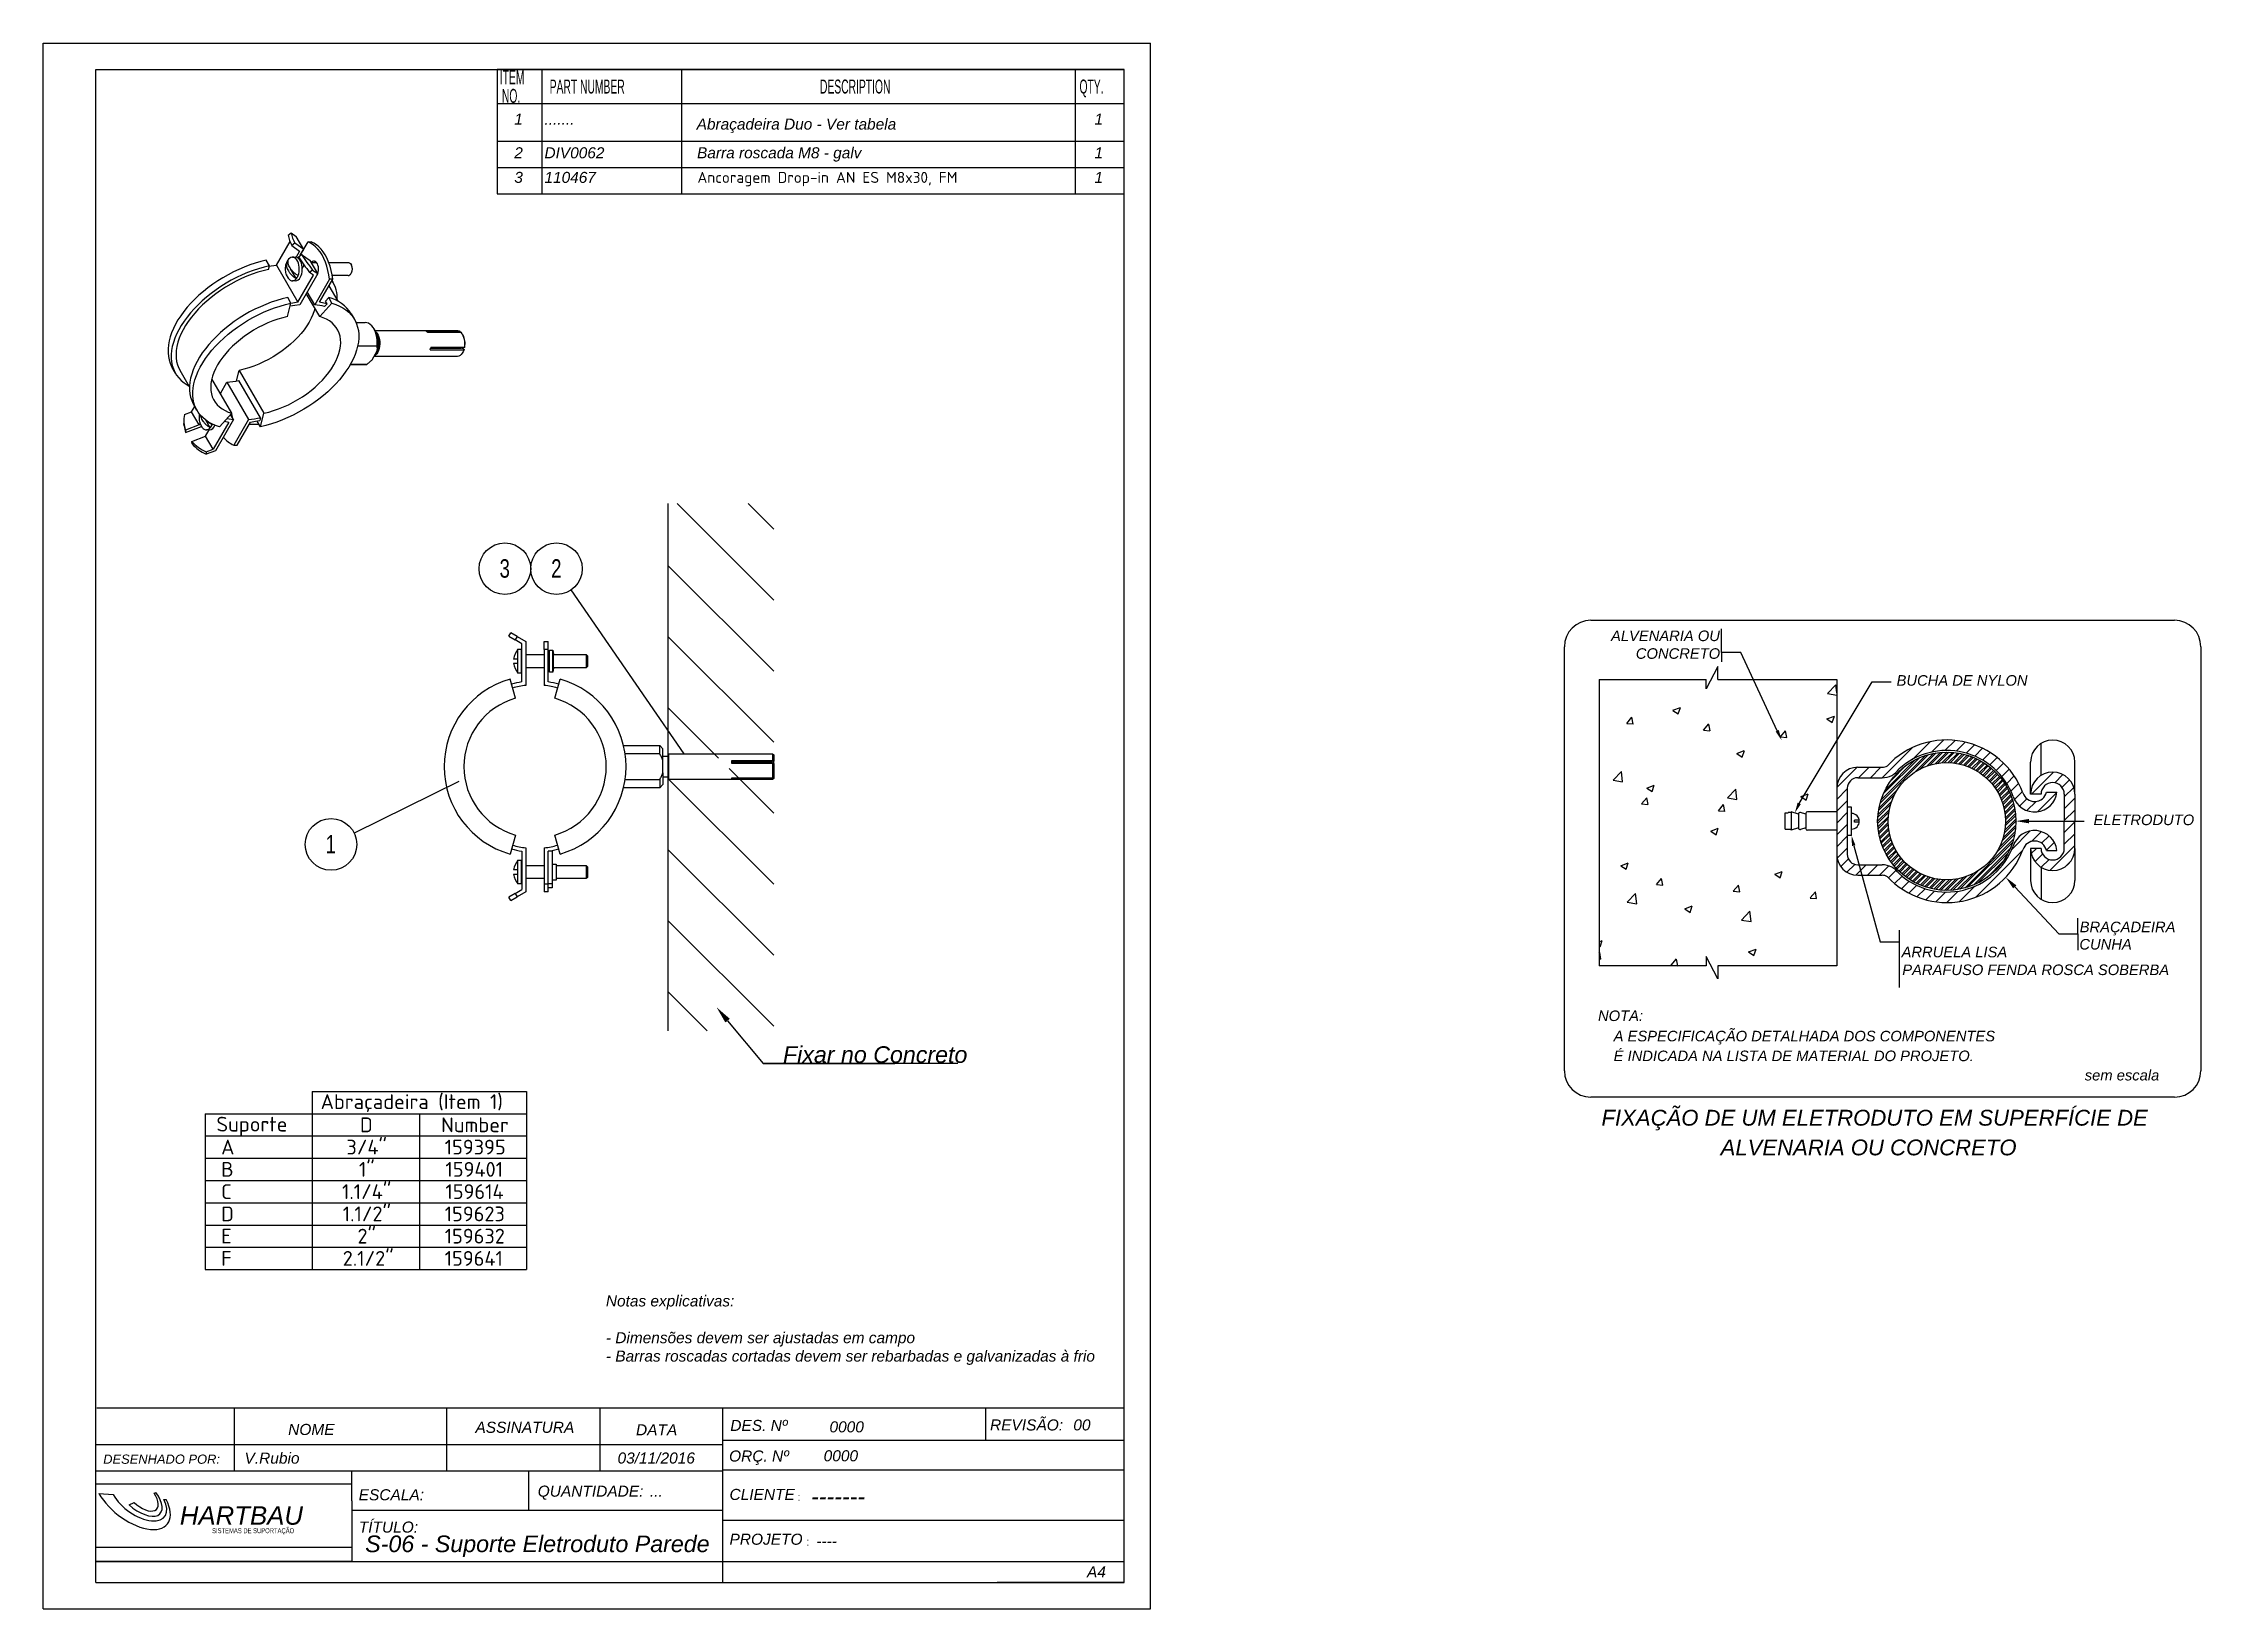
# Model space of a CAD drawing. Header units: millimetres. Extents: x -8 to 5830, y -596 to 3598.
# Drawn here: x 1767.8 to 2177, y 3004.7 to 3301.7 of the extents above; entities that cross this region are included whole.
import ezdxf

# ---------------------------------------------------------------- set-up
doc = ezdxf.new("R2010")
doc.units = ezdxf.units.MM
doc.layers.get('0').update_dxf_attribs({"color": 9})
for name, color, linetype in [('AC_EQUIPAMENTO', 10, 'Continuous'), ('FORMATO 1', 40, 'Continuous'), ('P-CONTORNO1', 5, 'Continuous'), ('P-CONTORNO2', 5, 'Continuous'), ('P-CONTORNO4', 3, 'Continuous'), ('P-HATCH', 8, 'Continuous'), ('P-MARGEM', 4, 'Continuous'), ('P-TEXTOS', 7, 'Continuous'), ('P-TÍTULOS', 3, 'Continuous'), ('SLD-0', 179, 'Continuous')]:
    doc.layers.add(name, color=color, linetype=linetype)
doc.layers.add('Symbol (ISO)', color=7, linetype='Continuous', lineweight=25)
doc.styles.add('Arial', font='ariali.ttf', dxfattribs={"height": 3.5})
doc.styles.add('Note Text (DIN)', font='isocpeur.ttf')
doc.styles.add('SLDTEXTSTYLE0', font='TXT', dxfattribs={"width": 0.552632})
doc.styles.add('SLDTEXTSTYLE1', font='TXT', dxfattribs={"width": 0.75})
doc.styles.add('SLDTEXTSTYLE2', font='TXT', dxfattribs={"width": 0.7})

msp = doc.modelspace()

# ---------------------------------------------------------------- texts
at = {"style": 'Arial'}
for s, height, p in [('DES. Nº', 2.1, (1898.134, 3038.424)), ('REVISÃO:', 2.1, (1947.391, 3038.516)), ('00', 2.1, (1963.19, 3038.527)), ('NOME', 2.1, (1814.285, 3037.66)), ('ASSINATURA', 2.1, (1849.81, 3038.068)), ('DATA', 2.1, (1880.251, 3037.592)), ('0000', 2.1, (1916.945, 3038.157)), ('DESENHADO POR:', 1.75, (1779.214, 3032.2)), ('V.Rubio', 2.1, (1806.013, 3032.219)), ('03/11/2016', 2.1, (1876.749, 3032.243)), ('ORÇ. Nº', 2.1, (1897.904, 3032.625)), ('0000', 2.1, (1915.839, 3032.671)), ('QUANTIDADE:', 2.1, (1861.618, 3025.957)), ('HARTBAU', 3.5, (1793.737, 3020.638)), ('ESCALA:', 2.1, (1827.663, 3025.273)), ('...', 2.1, (1882.885, 3025.957)), ('-------', 3.15, (1913.445, 3024.448)), ('TÍTULO:', 2.1, (1827.679, 3019.144)), ('S-06 - Suporte Eletroduto Parede', 3.15, (1828.903, 3015.441)), ('----', 2.1, (1914.445, 3016.476)), ('A4', 2.1, (1965.776, 3010.64))]:
    msp.add_text(s, height=height, dxfattribs=at).set_placement(p)
at = {"style": 'SLDTEXTSTYLE2', "width": 0.7}
msp.add_text('SISTEMAS DE SUPORTAÇÃO', height=0.9504, dxfattribs=at).set_placement((1799.859, 3019.033))
at = {"attachment_point": 1}
for s, insert, char_height, style in [('1', (1857.17, 3288.32), 2.092, 'Arial'), ('.......', (1862.897, 3288.32), 2.0921, 'Arial'), ('Abraçadeira Duo - Ver tabela', (1891.756, 3287.375), 2.09207, 'Arial'), ('1', (1967.201, 3288.32), 2.092, 'Arial'), ('2', (1857.17, 3281.928), 2.092, 'Arial'), ('DIV0062', (1862.897, 3281.928), 2.0921, 'Arial'), ('Barra roscada M8 - galv', (1891.828, 3281.928), 2.09207, 'Arial'), ('1', (1967.201, 3281.928), 2.092, 'Arial'), ('3', (1857.17, 3277.262), 2.092, 'Arial'), ('110467', (1862.897, 3277.262), 2.0921, 'Arial'), ('{\\fISOCPEUR|b0|i0|c0|p34;Ancoragem Drop-in AN ES M8x30, FM}', (1891.9, 3277.262), 2.09207, 'Arial'), ('1', (1967.201, 3277.262), 2.092, 'Arial'), ('Fixar no Concreto', (1908.128, 3111.401), 3.15, 'Arial'), ('Notas explicativas:\\P\\P- Dimensões devem ser ajustadas em campo\\P- Barras roscadas cortadas devem ser rebarbadas e galvanizadas à frio', (1874.541, 3064.138), 2.09207, 'Arial'), ('CLIENTE', (1897.989, 3027.435), 2.1, 'Arial'), (':', (1911, 3026.657), 1.5, 'SLDTEXTSTYLE0'), ('PROJETO', (1897.989, 3018.943), 2.1, 'Arial'), (':', (1912.649, 3018.165), 1.5, 'SLDTEXTSTYLE0')]:
    msp.add_mtext(s, dxfattribs=dict(at, insert=insert, char_height=char_height, style=style))
at = {"layer": 'AC_EQUIPAMENTO', "color": 0, "char_height": 3.5, "attachment_point": 2, "style": 'SLDTEXTSTYLE1'}
for s, insert in [('3', (1855.354, 3203.783)), ('2', (1865.139, 3203.783)), ('1', (1822.38, 3151.491))]:
    msp.add_mtext(s, dxfattribs=dict(at, insert=insert))
at = {"layer": 'P-TEXTOS', "char_height": 2, "attachment_point": 7, "line_spacing_factor": 0.798, "style": 'Arial'}
for s, insert, width in [('ALVENARIA OU', (2065.163, 3188.227), 41.31098), (' CONCRETO', (2069.093, 3184.867), 33.53659), ('BUCHA DE NYLON', (2119.313, 3179.767), 49.69207), ('ELETRODUTO', (2156.663, 3153.317), 38.19817), ('BRAÇADEIRA', (2154.043, 3132.427), 36.34146), ('  CUNHA', (2152.433, 3129.717), 22.97866), ('ARRUELA LISA', (2120.263, 3128.247), 40.07012), ('PARAFUSO FENDA ROSCA SOBERBA', (2120.393, 3124.877), 101.2561), ('NOTA:', (2062.693, 3116.157), 17.07927), ('    A ESPECIFICAÇÃO DETALHADA DOS COMPONENTES', (2062.553, 3111.727), 150.93902), ('    É INDICADA NA LISTA DE MATERIAL DO PROJETO.', (2062.553, 3108.547), 142.85366)]:
    msp.add_mtext(s, dxfattribs=dict(at, insert=insert, width=width))
at = {"layer": 'P-TEXTOS', "color": 7, "insert": (2155.003, 3104.887), "char_height": 2, "width": 28.2622, "attachment_point": 7, "line_spacing_factor": 0.798, "style": 'Arial'}
msp.add_mtext('sem escala', dxfattribs=at)
at = {"layer": 'P-TÍTULOS', "color": 7, "char_height": 3, "attachment_point": 8, "line_spacing_factor": 0.798, "style": 'Arial'}
for s, insert, width in [('FIXAÇÃO DE UM ELETRODUTO EM SUPERFÍCIE DE', (2115.153, 3095.437), 207.29268), ('ALVENARIA OU CONCRETO', (2114.003, 3090.667), 112.27134)]:
    msp.add_mtext(s, dxfattribs=dict(at, insert=insert, width=width))
at = {"layer": 'SLD-0', "color": 0, "attachment_point": 1, "style": 'SLDTEXTSTYLE0'}
for s, insert, char_height in [('ITEM', (1854.429, 3296.533), 2.6458), ('PART NUMBER', (1863.883, 3294.769), 2.64583), ('DESCRIPTION', (1915.144, 3294.769), 2.64583), ('QTY.', (1964.359, 3294.769), 2.6458), ('NO.', (1854.821, 3293.005), 2.6458)]:
    msp.add_mtext(s, dxfattribs=dict(at, insert=insert, char_height=char_height))
at = {"layer": 'Symbol (ISO)', "char_height": 2.8, "attachment_point": 7, "style": 'Note Text (DIN)'}
for s, insert in [('Abraçadeira (Item 1)', (1820.45, 3098.943)), ('Suporte', (1800.686, 3094.381)), ('D', (1827.915, 3095.092)), ('Number', (1843.293, 3095.092)), ('A', (1801.573, 3090.87)), ('3/4"', (1825.334, 3090.87)), ('159395', (1843.973, 3090.87)), ('B', (1801.573, 3086.648)), ('1"', (1827.709, 3086.648)), ('159401', (1844.112, 3086.648)), ('1.1/4"', (1824.491, 3082.425)), ('C', (1801.573, 3082.425)), ('1.1/2"', (1824.631, 3078.203)), ('159614', (1844.112, 3082.425)), ('D', (1801.573, 3078.203)), ('2"', (1827.432, 3073.98)), ('159623', (1843.973, 3078.203)), ('E', (1801.573, 3073.98)), ('2.1/2"', (1824.631, 3069.758)), ('159632', (1843.973, 3073.98)), ('F', (1801.573, 3069.758)), ('159641', (1843.973, 3069.758))]:
    msp.add_mtext(s, dxfattribs=dict(at, insert=insert))

# ---------------------------------------------------------------- hatches: boundary and pattern name
h = msp.add_hatch()
h.set_pattern_fill('ANSI31', color=256, scale=3, angle=-90)
h.set_pattern_definition([(315, (2636.739, 6196.921), (6.735192, 6.735192), [])])
h.paths.add_polyline_path([(1897.896, 3165.535), (1897.896, 3165.404), (1897.896, 3163.319), (1897.896, 3162.635), (1886.364, 3162.635), (1886.364, 3114.346), (1906.364, 3114.346), (1906.364, 3214.346), (1886.364, 3214.346), (1886.364, 3166.056), (1897.896, 3166.056)])
at = {"layer": 'P-CONTORNO2', "linetype": 'Continuous'}
for points in [[(2096.374, 3171.104), (2096.979, 3171.385), (2097.519, 3169.431)], [(2101.156, 3157.33), (2100.551, 3157.611), (2100.011, 3155.656)], [(2110.859, 3149.374), (2111.511, 3149.515), (2110.76, 3151.399)], [(2144.451, 3153.687), (2144.451, 3154.521), (2141.951, 3154.104)], [(2141.425, 3141.349), (2142.032, 3141.92), (2140.015, 3143.455)]]:
    msp.add_hatch(color=5, dxfattribs=at).paths.add_polyline_path(points)

# ---------------------------------------------------------------- linework, layer by layer
for p, q in [((1767.824, 3301.681), (1977.824, 3301.681)), ((1767.824, 3004.681), (1767.824, 3301.681)), ((1977.824, 3004.681), (1977.824, 3301.681)), ((1977.824, 3296.681), (1977.824, 3301.681)), ((1977.824, 3296.681), (1977.824, 3301.681)), ((1777.824, 3296.681), (1972.824, 3296.681)), ((1777.824, 3009.666), (1777.824, 3296.681)), ((1853.899, 3296.681), (1853.899, 3273.115)), ((1972.824, 3009.681), (1972.824, 3296.681)), ((1862.397, 3290.231), (1862.397, 3273.115)), ((1888.908, 3290.231), (1888.908, 3273.115)), ((1963.532, 3290.231), (1963.532, 3273.115)), ((1853.899, 3283.115), (1972.824, 3283.115)), ((1853.899, 3278.115), (1972.824, 3278.115)), ((1853.899, 3273.115), (1972.824, 3273.115)), ((1814.277, 3265.251), (1814.848, 3265.71)), ((1814.848, 3265.71), (1815.812, 3265.033)), ((1812.059, 3259.593), (1814.64, 3264.065)), ((1815.577, 3263.727), (1815.006, 3263.268)), ((1815.006, 3263.268), (1816.451, 3262.252)), ((1817.24, 3262.558), (1815.577, 3263.727)), ((1816.451, 3262.252), (1815.779, 3261.088)), ((1817.24, 3262.558), (1815.812, 3265.033)), ((1816.231, 3261.146), (1816.802, 3261.606)), ((1816.594, 3261.439), (1817.24, 3262.558)), ((1816.595, 3261.439), (1818.051, 3263.96)), ((1816.802, 3261.606), (1818.465, 3260.437)), ((1818.545, 3263.746), (1818.051, 3263.96)), ((1818.051, 3263.96), (1818.663, 3263.96)), ((1819.025, 3263.448), (1818.545, 3263.746)), ((1819.158, 3263.746), (1818.663, 3263.96)), ((1819.486, 3263.071), (1819.025, 3263.448)), ((1819.638, 3263.448), (1819.158, 3263.746)), ((1819.923, 3262.617), (1819.486, 3263.071)), ((1820.098, 3263.071), (1819.638, 3263.448)), ((1820.333, 3262.091), (1819.923, 3262.617)), ((1820.536, 3262.617), (1820.098, 3263.071)), ((1820.711, 3261.497), (1820.333, 3262.091)), ((1820.945, 3262.091), (1820.536, 3262.617)), ((1821.053, 3260.843), (1820.711, 3261.497)), ((1821.323, 3261.497), (1820.945, 3262.091)), ((1821.665, 3260.843), (1821.323, 3261.497)), ((1801.906, 3257.187), (1800.937, 3256.585)), ((1802.898, 3257.753), (1801.906, 3257.187)), ((1803.91, 3258.28), (1802.898, 3257.753)), ((1804.522, 3257.219), (1803.511, 3256.693)), ((1804.936, 3258.764), (1803.91, 3258.28)), ((1805.548, 3257.704), (1804.522, 3257.219)), ((1805.972, 3259.205), (1804.936, 3258.764)), ((1806.446, 3257.453), (1805.419, 3257.005)), ((1806.584, 3258.144), (1805.548, 3257.704)), ((1807.013, 3259.6), (1805.972, 3259.205)), ((1807.48, 3257.854), (1806.446, 3257.453)), ((1807.626, 3258.54), (1806.584, 3258.144)), ((1808.056, 3259.948), (1807.013, 3259.6)), ((1808.515, 3258.206), (1807.48, 3257.854)), ((1808.668, 3258.887), (1807.626, 3258.54)), ((1809.095, 3260.246), (1808.056, 3259.948)), ((1809.547, 3258.506), (1808.515, 3258.206)), ((1809.707, 3259.186), (1808.668, 3258.887)), ((1810.126, 3260.495), (1809.095, 3260.246)), ((1810.571, 3258.754), (1809.547, 3258.506)), ((1810.738, 3259.434), (1809.707, 3259.186)), ((1810.738, 3259.434), (1810.126, 3260.495)), ((1810.571, 3258.754), (1810.738, 3259.434)), ((1810.725, 3259.379), (1811.073, 3259.444)), ((1811.073, 3259.444), (1812.059, 3259.593)), ((1812.059, 3259.593), (1816.141, 3252.522)), ((1813.956, 3257.794), (1813.969, 3257.751)), ((1813.969, 3257.751), (1814.105, 3257.408)), ((1814.439, 3259.426), (1814.036, 3260.126)), ((1814.185, 3260.437), (1814.046, 3260.151)), ((1814.105, 3257.408), (1814.274, 3257.115)), ((1814.37, 3260.702), (1814.185, 3260.437)), ((1814.579, 3260.904), (1814.37, 3260.702)), ((1814.807, 3261.036), (1814.579, 3260.904)), ((1815.84, 3257), (1814.743, 3258.9)), ((1815.044, 3261.093), (1814.807, 3261.036)), ((1815.283, 3261.074), (1815.044, 3261.093)), ((1815.104, 3261.096), (1815.669, 3261.096)), ((1815.517, 3260.979), (1815.283, 3261.074)), ((1815.736, 3260.811), (1815.517, 3260.979)), ((1815.848, 3261.074), (1815.669, 3261.096)), ((1815.934, 3260.577), (1815.736, 3260.811)), ((1815.838, 3256.99), (1816.022, 3257.255)), ((1816.082, 3260.979), (1815.848, 3261.074)), ((1816.103, 3260.283), (1815.934, 3260.577)), ((1816.022, 3257.255), (1816.175, 3257.574)), ((1816.301, 3260.811), (1816.082, 3260.979)), ((1816.239, 3259.941), (1816.103, 3260.283)), ((1816.141, 3252.522), (1819.105, 3257.656)), ((1816.175, 3257.574), (1816.292, 3257.937)), ((1816.335, 3259.561), (1816.239, 3259.941)), ((1816.256, 3260.852), (1816.334, 3260.987)), ((1816.256, 3260.853), (1816.334, 3260.987)), ((1816.292, 3257.937), (1816.368, 3258.331)), ((1816.499, 3260.577), (1816.301, 3260.811)), ((1816.39, 3259.157), (1816.335, 3259.561)), ((1816.368, 3258.331), (1816.401, 3258.742)), ((1816.401, 3258.742), (1816.39, 3259.157)), ((1819.894, 3257.962), (1816.486, 3252.058)), ((1816.668, 3260.283), (1816.499, 3260.577)), ((1816.587, 3257.255), (1816.74, 3257.574)), ((1816.804, 3259.941), (1816.668, 3260.283)), ((1816.74, 3257.574), (1816.857, 3257.937)), ((1816.749, 3260.096), (1816.935, 3260.096)), ((1816.9, 3259.561), (1816.804, 3259.941)), ((1816.857, 3257.937), (1816.933, 3258.331)), ((1816.955, 3259.157), (1816.9, 3259.561)), ((1816.933, 3258.331), (1816.966, 3258.742)), ((1816.966, 3258.742), (1816.955, 3259.157)), ((1816.967, 3258.903), (1817.333, 3259.536)), ((1818.93, 3258.639), (1818.359, 3258.18)), ((1819.105, 3257.656), (1818.359, 3258.18)), ((1819.894, 3257.962), (1818.465, 3260.437)), ((1818.662, 3260.096), (1819.659, 3260.096)), ((1818.725, 3260.122), (1818.701, 3260.096)), ((1818.908, 3260.27), (1818.725, 3260.122)), ((1819.104, 3260.34), (1818.908, 3260.27)), ((1818.93, 3258.639), (1819.894, 3257.962)), ((1819.305, 3260.33), (1819.104, 3260.34)), ((1819.5, 3260.24), (1819.305, 3260.33)), ((1819.314, 3260.096), (1819.338, 3260.122)), ((1819.338, 3260.122), (1819.486, 3260.249)), ((1819.677, 3260.074), (1819.5, 3260.24)), ((1819.827, 3259.843), (1819.677, 3260.074)), ((1819.775, 3257.756), (1819.809, 3257.815)), ((1819.942, 3259.558), (1819.827, 3259.843)), ((1819.886, 3257.976), (1819.965, 3258.212)), ((1820.016, 3259.234), (1819.942, 3259.558)), ((1819.965, 3258.212), (1820.028, 3258.542)), ((1820.045, 3258.889), (1820.016, 3259.234)), ((1820.028, 3258.542), (1820.045, 3258.889)), ((1821.357, 3260.134), (1821.053, 3260.843)), ((1821.619, 3259.376), (1821.357, 3260.134)), ((1821.837, 3258.578), (1821.619, 3259.376)), ((1821.969, 3260.134), (1821.665, 3260.843)), ((1822.009, 3257.746), (1821.837, 3258.578)), ((1822.231, 3259.376), (1821.969, 3260.134)), ((1821.984, 3260.096), (1825.675, 3260.096)), ((1822.133, 3256.889), (1822.009, 3257.746)), ((1822.449, 3258.578), (1822.231, 3259.376)), ((1822.621, 3257.746), (1822.449, 3258.578)), ((1822.745, 3256.889), (1822.621, 3257.746)), ((1825.675, 3257.596), (1822.647, 3257.596)), ((1825.675, 3260.096), (1825.743, 3260.09)), ((1825.743, 3260.09), (1825.919, 3260.022)), ((1825.919, 3260.022), (1826.081, 3259.88)), ((1826.081, 3259.88), (1826.216, 3259.672)), ((1826.185, 3259.73), (1826.285, 3259.556)), ((1826.296, 3258.209), (1826.185, 3257.962)), ((1826.285, 3258.136), (1826.185, 3257.962)), ((1826.216, 3259.672), (1826.318, 3259.413)), ((1826.368, 3258.497), (1826.296, 3258.209)), ((1826.318, 3259.413), (1826.379, 3259.118)), ((1826.396, 3258.806), (1826.368, 3258.497)), ((1826.379, 3259.118), (1826.396, 3258.806)), ((1796.587, 3253.115), (1795.843, 3252.351)), ((1797.378, 3253.86), (1796.587, 3253.115)), ((1798.213, 3254.582), (1797.378, 3253.86)), ((1798.825, 3253.522), (1797.991, 3252.799)), ((1799.086, 3255.279), (1798.213, 3254.582)), ((1799.699, 3254.219), (1798.825, 3253.522)), ((1799.678, 3253.454), (1798.834, 3252.746)), ((1799.996, 3255.948), (1799.086, 3255.279)), ((1800.561, 3254.134), (1799.678, 3253.454)), ((1800.608, 3254.887), (1799.699, 3254.219)), ((1800.937, 3256.585), (1799.996, 3255.948)), ((1801.48, 3254.783), (1800.561, 3254.134)), ((1801.549, 3255.524), (1800.608, 3254.887)), ((1802.43, 3255.397), (1801.48, 3254.783)), ((1802.518, 3256.127), (1801.549, 3255.524)), ((1803.406, 3255.974), (1802.43, 3255.397)), ((1803.511, 3256.693), (1802.518, 3256.127)), ((1804.404, 3256.511), (1803.406, 3255.974)), ((1805.419, 3257.005), (1804.404, 3256.511)), ((1813.177, 3253.175), (1812.138, 3252.877)), ((1814.208, 3253.423), (1813.177, 3253.175)), ((1814.82, 3252.363), (1814.208, 3253.423)), ((1814.274, 3257.115), (1814.472, 3256.88)), ((1814.472, 3256.88), (1814.691, 3256.712)), ((1814.691, 3256.712), (1814.924, 3256.617)), ((1814.924, 3256.617), (1815.164, 3256.598)), ((1815.669, 3256.596), (1815.104, 3256.596)), ((1815.164, 3256.598), (1815.401, 3256.656)), ((1815.401, 3256.656), (1815.629, 3256.787)), ((1815.629, 3256.787), (1815.838, 3256.99)), ((1820.27, 3249.814), (1817.73, 3254.214)), ((1819.344, 3252.058), (1817.915, 3254.533)), ((1822.133, 3256.889), (1819.344, 3252.058)), ((1820.224, 3252.522), (1822.745, 3256.889)), ((1821.973, 3253.423), (1821.355, 3252.744)), ((1822.585, 3252.363), (1821.973, 3253.423)), ((1822.03, 3255.651), (1823.724, 3252.717)), ((1822.745, 3256.889), (1822.133, 3256.889)), ((1822.608, 3256.651), (1822.791, 3256.333)), ((1793.395, 3249.173), (1792.929, 3248.366)), ((1793.922, 3249.979), (1793.395, 3249.173)), ((1794.508, 3250.78), (1793.922, 3249.979)), ((1795.149, 3251.572), (1794.508, 3250.78)), ((1795.12, 3249.719), (1794.535, 3248.919)), ((1795.761, 3250.511), (1795.12, 3249.719)), ((1795.843, 3252.351), (1795.149, 3251.572)), ((1795.937, 3249.704), (1795.349, 3248.91)), ((1796.455, 3251.291), (1795.761, 3250.511)), ((1796.582, 3250.489), (1795.937, 3249.704)), ((1797.2, 3252.055), (1796.455, 3251.291)), ((1797.282, 3251.26), (1796.582, 3250.489)), ((1797.991, 3252.799), (1797.2, 3252.055)), ((1798.034, 3252.013), (1797.282, 3251.26)), ((1798.834, 3252.746), (1798.034, 3252.013)), ((1805.019, 3249.514), (1804.078, 3248.877)), ((1805.988, 3250.116), (1805.019, 3249.514)), ((1805.632, 3248.453), (1806.6, 3249.056)), ((1806.98, 3250.682), (1805.988, 3250.116)), ((1806.6, 3249.056), (1807.593, 3249.622)), ((1807.992, 3251.209), (1806.98, 3250.682)), ((1807.593, 3249.622), (1808.604, 3250.148)), ((1809.018, 3251.693), (1807.992, 3251.209)), ((1808.604, 3250.148), (1809.63, 3250.633)), ((1810.054, 3252.134), (1809.018, 3251.693)), ((1809.63, 3250.633), (1810.666, 3251.073)), ((1811.095, 3252.529), (1810.054, 3252.134)), ((1810.666, 3251.073), (1811.708, 3251.468)), ((1812.138, 3252.877), (1811.095, 3252.529)), ((1812.333, 3249.31), (1811.397, 3248.982)), ((1811.708, 3251.468), (1812.75, 3251.816)), ((1813.267, 3249.588), (1812.333, 3249.31)), ((1812.75, 3251.816), (1813.789, 3252.115)), ((1814.193, 3249.814), (1813.267, 3249.588)), ((1813.789, 3252.115), (1814.82, 3252.363)), ((1814.193, 3249.814), (1814.82, 3252.363)), ((1815.529, 3251.943), (1814.681, 3251.798)), ((1815.155, 3252.373), (1814.807, 3252.308)), ((1816.141, 3252.522), (1815.155, 3252.373)), ((1816.486, 3252.058), (1815.529, 3251.943)), ((1818.649, 3249.494), (1818.263, 3248.769)), ((1818.97, 3250.214), (1818.649, 3249.494)), ((1819.223, 3250.926), (1818.97, 3250.214)), ((1819.355, 3251.399), (1819.223, 3250.926)), ((1821.038, 3252.373), (1820.224, 3252.522)), ((1820.27, 3249.814), (1822.585, 3252.363)), ((1820.935, 3249.588), (1820.27, 3249.814)), ((1821.548, 3249.31), (1820.935, 3249.588)), ((1821.662, 3252.213), (1821.038, 3252.373)), ((1821.662, 3252.213), (1821.199, 3251.704)), ((1821.662, 3252.213), (1821.355, 3252.744)), ((1822.105, 3248.982), (1821.548, 3249.31)), ((1822.585, 3252.363), (1823.33, 3252.115)), ((1823.33, 3252.115), (1824.024, 3251.816)), ((1824.024, 3251.816), (1824.665, 3251.468)), ((1824.665, 3251.468), (1825.251, 3251.073)), ((1825.251, 3251.073), (1825.778, 3250.633)), ((1825.778, 3250.633), (1826.244, 3250.148)), ((1826.244, 3250.148), (1826.648, 3249.622)), ((1826.261, 3250.323), (1826.873, 3249.262)), ((1826.648, 3249.622), (1826.987, 3249.056)), ((1826.987, 3249.056), (1827.26, 3248.453)), ((1791.708, 3245.188), (1791.57, 3244.424)), ((1791.913, 3245.967), (1791.708, 3245.188)), ((1792.186, 3246.759), (1791.913, 3245.967)), ((1792.525, 3247.56), (1792.186, 3246.759)), ((1792.526, 3244.906), (1792.32, 3244.127)), ((1792.929, 3248.366), (1792.525, 3247.56)), ((1792.799, 3245.698), (1792.526, 3244.906)), ((1793.138, 3246.499), (1792.799, 3245.698)), ((1793.541, 3247.305), (1793.138, 3246.499)), ((1793.373, 3244.929), (1793.183, 3244.158)), ((1793.633, 3245.714), (1793.373, 3244.929)), ((1794.008, 3248.113), (1793.541, 3247.305)), ((1793.963, 3246.508), (1793.633, 3245.714)), ((1794.36, 3247.308), (1793.963, 3246.508)), ((1794.535, 3248.919), (1794.008, 3248.113)), ((1794.823, 3248.11), (1794.36, 3247.308)), ((1795.349, 3248.91), (1794.823, 3248.11)), ((1799.925, 3245.28), (1799.231, 3244.501)), ((1800.669, 3246.044), (1799.925, 3245.28)), ((1800.538, 3244.22), (1801.282, 3244.983)), ((1801.46, 3246.789), (1800.669, 3246.044)), ((1801.282, 3244.983), (1802.073, 3245.728)), ((1802.295, 3247.511), (1801.46, 3246.789)), ((1802.073, 3245.728), (1802.907, 3246.451)), ((1803.168, 3248.208), (1802.295, 3247.511)), ((1802.907, 3246.451), (1803.781, 3247.148)), ((1804.078, 3248.877), (1803.168, 3248.208)), ((1803.781, 3247.148), (1804.69, 3247.816)), ((1805.228, 3245.478), (1804.462, 3244.84)), ((1804.69, 3247.816), (1805.632, 3248.453)), ((1806.032, 3246.089), (1805.228, 3245.478)), ((1806.87, 3246.668), (1806.032, 3246.089)), ((1807.737, 3247.212), (1806.87, 3246.668)), ((1808.629, 3247.719), (1807.737, 3247.212)), ((1809.54, 3248.184), (1808.629, 3247.719)), ((1810.464, 3248.606), (1809.54, 3248.184)), ((1811.397, 3248.982), (1810.464, 3248.606)), ((1815.434, 3245.23), (1814.712, 3244.567)), ((1816.109, 3245.913), (1815.434, 3245.23)), ((1816.733, 3246.613), (1816.109, 3245.913)), ((1817.302, 3247.325), (1816.733, 3246.613)), ((1817.813, 3248.045), (1817.302, 3247.325)), ((1818.263, 3248.769), (1817.813, 3248.045)), ((1822.604, 3248.606), (1822.105, 3248.982)), ((1823.041, 3248.184), (1822.604, 3248.606)), ((1823.415, 3247.719), (1823.041, 3248.184)), ((1823.722, 3247.212), (1823.415, 3247.719)), ((1823.961, 3246.668), (1823.722, 3247.212)), ((1824.13, 3246.089), (1823.961, 3246.668)), ((1824.229, 3245.478), (1824.13, 3246.089)), ((1824.258, 3244.84), (1824.229, 3245.478)), ((1827.157, 3248.704), (1828.887, 3248.704)), ((1827.26, 3248.453), (1827.466, 3247.816)), ((1827.466, 3247.816), (1827.604, 3247.148)), ((1827.604, 3244.983), (1827.466, 3244.22)), ((1827.604, 3247.148), (1827.673, 3246.451)), ((1827.673, 3245.728), (1827.604, 3244.983)), ((1827.673, 3246.451), (1827.673, 3245.728)), ((1828.911, 3248.703), (1828.887, 3248.704)), ((1829.235, 3248.658), (1828.911, 3248.703)), ((1829.552, 3248.534), (1829.235, 3248.658)), ((1829.856, 3248.334), (1829.552, 3248.534)), ((1830.141, 3248.062), (1829.856, 3248.334)), ((1830.401, 3247.724), (1830.141, 3248.062)), ((1830.631, 3247.326), (1830.401, 3247.724)), ((1830.52, 3247.532), (1830.77, 3247.099)), ((1830.826, 3246.876), (1830.631, 3247.326)), ((1830.738, 3247.154), (1846.372, 3247.154)), ((1830.983, 3246.383), (1830.826, 3246.876)), ((1830.879, 3246.894), (1830.953, 3246.825)), ((1830.953, 3246.825), (1831.16, 3246.572)), ((1831.098, 3245.856), (1830.983, 3246.383)), ((1831.17, 3245.307), (1831.098, 3245.856)), ((1831.16, 3246.572), (1831.338, 3246.259)), ((1831.196, 3244.746), (1831.17, 3245.307)), ((1831.338, 3246.259), (1831.481, 3245.896)), ((1831.481, 3245.896), (1831.584, 3245.495)), ((1831.584, 3245.495), (1831.644, 3245.068)), ((1831.644, 3245.068), (1831.659, 3244.63)), ((1846.803, 3247.037), (1840.434, 3247.037)), ((1840.698, 3246.837), (1847.067, 3246.837)), ((1846.372, 3247.154), (1846.567, 3247.13)), ((1846.567, 3247.13), (1846.803, 3247.037)), ((1846.803, 3247.037), (1846.92, 3246.853)), ((1846.92, 3246.853), (1846.916, 3246.837)), ((1847.372, 3246.436), (1847.454, 3246.295)), ((1791.57, 3244.424), (1791.501, 3243.679)), ((1791.501, 3243.679), (1791.501, 3242.956)), ((1791.501, 3242.956), (1791.57, 3242.26)), ((1791.57, 3242.26), (1791.708, 3241.591)), ((1791.708, 3241.591), (1791.914, 3240.954)), ((1791.914, 3240.954), (1792.187, 3240.351)), ((1792.182, 3243.363), (1792.113, 3242.618)), ((1792.113, 3242.618), (1792.113, 3241.896)), ((1792.113, 3241.896), (1792.182, 3241.199)), ((1792.32, 3244.127), (1792.182, 3243.363)), ((1792.182, 3241.199), (1792.32, 3240.53)), ((1793.065, 3243.404), (1793.018, 3242.672)), ((1793.018, 3242.672), (1793.044, 3241.964)), ((1793.044, 3241.964), (1793.142, 3241.283)), ((1793.183, 3244.158), (1793.065, 3243.404)), ((1793.142, 3241.283), (1793.312, 3240.635)), ((1797.011, 3241.295), (1796.607, 3240.489)), ((1797.477, 3242.102), (1797.011, 3241.295)), ((1798.004, 3242.908), (1797.477, 3242.102)), ((1797.623, 3240.234), (1798.09, 3241.042)), ((1798.59, 3243.709), (1798.004, 3242.908)), ((1798.09, 3241.042), (1798.617, 3241.848)), ((1799.231, 3244.501), (1798.59, 3243.709)), ((1798.617, 3241.848), (1799.202, 3242.648)), ((1799.202, 3242.648), (1799.843, 3243.44)), ((1799.843, 3243.44), (1800.538, 3244.22)), ((1801.361, 3241.362), (1800.911, 3240.638)), ((1801.872, 3242.083), (1801.361, 3241.362)), ((1802.441, 3242.795), (1801.872, 3242.083)), ((1803.065, 3243.494), (1802.441, 3242.795)), ((1803.74, 3244.177), (1803.065, 3243.494)), ((1804.462, 3244.84), (1803.74, 3244.177)), ((1808.71, 3240.801), (1807.777, 3240.425)), ((1809.634, 3241.223), (1808.71, 3240.801)), ((1810.545, 3241.689), (1809.634, 3241.223)), ((1811.436, 3242.195), (1810.545, 3241.689)), ((1812.304, 3242.739), (1811.436, 3242.195)), ((1813.142, 3243.318), (1812.304, 3242.739)), ((1813.946, 3243.929), (1813.142, 3243.318)), ((1814.712, 3244.567), (1813.946, 3243.929)), ((1822.957, 3240.638), (1823.344, 3241.362)), ((1823.344, 3241.362), (1823.664, 3242.083)), ((1823.664, 3242.083), (1823.917, 3242.795)), ((1823.917, 3242.795), (1824.101, 3243.494)), ((1824.101, 3243.494), (1824.215, 3244.177)), ((1824.215, 3244.177), (1824.258, 3244.84)), ((1826.245, 3241.042), (1825.779, 3240.234)), ((1826.648, 3241.848), (1826.245, 3241.042)), ((1826.987, 3242.648), (1826.648, 3241.848)), ((1827.26, 3243.44), (1826.987, 3242.648)), ((1827.466, 3244.22), (1827.26, 3243.44)), ((1831.177, 3244.184), (1827.458, 3244.184)), ((1830.199, 3241.622), (1831.167, 3243.299)), ((1846.372, 3242.254), (1830.563, 3242.254)), ((1830.642, 3242.352), (1830.612, 3242.337)), ((1830.878, 3242.512), (1830.642, 3242.352)), ((1831.094, 3242.743), (1830.878, 3242.512)), ((1831.282, 3243.037), (1831.094, 3242.743)), ((1831.177, 3244.184), (1831.196, 3244.746)), ((1831.437, 3243.384), (1831.282, 3243.037)), ((1831.554, 3243.774), (1831.437, 3243.384)), ((1831.629, 3244.194), (1831.554, 3243.774)), ((1831.659, 3244.63), (1831.629, 3244.194)), ((1841.235, 3243.499), (1847.604, 3243.499)), ((1841.322, 3243.817), (1847.071, 3243.817)), ((1847.719, 3243.958), (1841.35, 3243.958)), ((1845.402, 3243.958), (1845.433, 3243.86)), ((1845.433, 3243.86), (1845.448, 3243.817)), ((1845.5, 3243.817), (1845.464, 3243.958)), ((1846.418, 3242.255), (1846.372, 3242.254)), ((1846.657, 3242.304), (1846.418, 3242.255)), ((1846.889, 3242.423), (1846.657, 3242.304)), ((1847.105, 3242.608), (1846.889, 3242.423)), ((1847.527, 3243.681), (1847.071, 3243.817)), ((1847.3, 3242.854), (1847.105, 3242.608)), ((1847.468, 3243.154), (1847.3, 3242.854)), ((1847.454, 3243.112), (1847.372, 3242.971)), ((1847.536, 3243.269), (1847.454, 3243.112)), ((1847.604, 3243.499), (1847.468, 3243.154)), ((1847.527, 3243.681), (1847.661, 3243.58)), ((1847.661, 3243.58), (1847.536, 3243.269)), ((1847.604, 3243.499), (1847.661, 3243.58)), ((1847.719, 3243.958), (1847.776, 3244.038)), ((1792.187, 3240.351), (1792.3, 3240.145)), ((1792.913, 3239.085), (1792.3, 3240.145)), ((1792.32, 3240.53), (1792.526, 3239.893)), ((1792.526, 3239.893), (1792.799, 3239.291)), ((1792.799, 3239.291), (1793.138, 3238.725)), ((1793.138, 3238.725), (1793.542, 3238.199)), ((1793.312, 3240.635), (1793.553, 3240.02)), ((1793.542, 3238.199), (1794.008, 3237.714)), ((1793.553, 3240.02), (1793.779, 3239.584)), ((1795.578, 3236.468), (1793.779, 3239.584)), ((1794.008, 3237.714), (1794.535, 3237.273)), ((1794.535, 3237.273), (1795.121, 3236.878)), ((1795.121, 3236.878), (1795.45, 3236.69)), ((1795.652, 3237.353), (1795.583, 3236.608)), ((1795.79, 3238.117), (1795.652, 3237.353)), ((1795.995, 3238.896), (1795.79, 3238.117)), ((1796.268, 3239.688), (1795.995, 3238.896)), ((1796.264, 3236.292), (1796.402, 3237.056)), ((1796.607, 3240.489), (1796.268, 3239.688)), ((1796.402, 3237.056), (1796.608, 3237.835)), ((1796.608, 3237.835), (1796.881, 3238.627)), ((1796.881, 3238.627), (1797.22, 3239.428)), ((1797.22, 3239.428), (1797.623, 3240.234)), ((1799.653, 3237.098), (1799.61, 3236.435)), ((1799.767, 3237.781), (1799.653, 3237.098)), ((1799.951, 3238.481), (1799.767, 3237.781)), ((1803.598, 3231.462), (1799.819, 3238.008)), ((1800.204, 3239.193), (1799.951, 3238.481)), ((1800.524, 3239.913), (1800.204, 3239.193)), ((1800.911, 3240.638), (1800.524, 3239.913)), ((1801.444, 3235.194), (1802.688, 3237.349)), ((1802.688, 3237.349), (1806.77, 3230.278)), ((1804.492, 3237.609), (1804.981, 3239.593)), ((1809.034, 3230.633), (1804.952, 3237.704)), ((1805.907, 3239.82), (1804.981, 3239.593)), ((1804.981, 3239.593), (1809.675, 3231.462)), ((1806.841, 3240.097), (1805.907, 3239.82)), ((1807.777, 3240.425), (1806.841, 3240.097)), ((1819.406, 3236.435), (1820.128, 3237.098)), ((1820.128, 3237.098), (1820.803, 3237.781)), ((1820.803, 3237.781), (1821.427, 3238.481)), ((1821.427, 3238.481), (1821.996, 3239.193)), ((1821.996, 3239.193), (1822.507, 3239.913)), ((1822.507, 3239.913), (1822.957, 3240.638)), ((1823.331, 3237.056), (1822.586, 3236.292)), ((1824.025, 3237.835), (1823.331, 3237.056)), ((1824.666, 3238.627), (1824.025, 3237.835)), ((1825.252, 3239.428), (1824.666, 3238.627)), ((1825.779, 3240.234), (1825.252, 3239.428)), ((1828.887, 3240.704), (1826.057, 3240.704)), ((1826.077, 3240.738), (1829.187, 3240.738)), ((1829.187, 3240.738), (1828.887, 3240.704)), ((1795.583, 3236.608), (1795.583, 3235.885)), ((1795.583, 3235.885), (1795.652, 3235.188)), ((1795.652, 3235.188), (1795.79, 3234.52)), ((1795.79, 3234.52), (1795.996, 3233.883)), ((1795.986, 3231.752), (1796.566, 3232.756)), ((1795.996, 3233.883), (1796.269, 3233.28)), ((1796.195, 3235.547), (1796.264, 3236.292)), ((1796.195, 3234.825), (1796.195, 3235.547)), ((1796.264, 3234.128), (1796.195, 3234.825)), ((1796.402, 3233.459), (1796.264, 3234.128)), ((1796.269, 3233.28), (1796.382, 3233.074)), ((1796.995, 3232.013), (1796.382, 3233.074)), ((1796.608, 3232.822), (1796.402, 3233.459)), ((1796.881, 3232.22), (1796.608, 3232.822)), ((1799.61, 3236.435), (1799.639, 3235.797)), ((1799.639, 3235.797), (1799.738, 3235.187)), ((1799.738, 3235.187), (1799.908, 3234.607)), ((1799.908, 3234.607), (1800.147, 3234.063)), ((1800.147, 3234.063), (1800.454, 3233.557)), ((1800.454, 3233.557), (1800.827, 3233.091)), ((1800.827, 3233.091), (1801.264, 3232.669)), ((1801.264, 3232.669), (1801.763, 3232.293)), ((1812.471, 3232.293), (1813.404, 3232.669)), ((1813.404, 3232.669), (1814.329, 3233.091)), ((1814.329, 3233.091), (1815.239, 3233.557)), ((1815.239, 3233.557), (1816.131, 3234.063)), ((1816.131, 3234.063), (1816.998, 3234.607)), ((1816.998, 3234.607), (1817.836, 3235.187)), ((1818.237, 3232.822), (1817.268, 3232.22)), ((1817.836, 3235.187), (1818.64, 3235.797)), ((1819.178, 3233.459), (1818.237, 3232.822)), ((1818.64, 3235.797), (1819.406, 3236.435)), ((1820.087, 3234.128), (1819.178, 3233.459)), ((1820.961, 3234.825), (1820.087, 3234.128)), ((1821.795, 3235.547), (1820.961, 3234.825)), ((1822.586, 3236.292), (1821.795, 3235.547)), ((1794.573, 3229.077), (1794.532, 3229.536)), ((1794.636, 3231.227), (1795.986, 3231.752)), ((1797.415, 3229.277), (1794.797, 3228.261)), ((1794.838, 3227.802), (1797.851, 3228.97)), ((1797.415, 3229.277), (1795.986, 3231.752)), ((1797.22, 3231.654), (1796.881, 3232.22)), ((1797.624, 3231.128), (1797.22, 3231.654)), ((1797.604, 3229.603), (1797.415, 3229.277)), ((1798.09, 3230.643), (1797.624, 3231.128)), ((1797.698, 3229.305), (1797.776, 3229.124)), ((1797.776, 3229.124), (1797.946, 3228.83)), ((1797.851, 3228.97), (1797.854, 3228.976)), ((1797.946, 3228.83), (1798.144, 3228.596)), ((1798.617, 3230.202), (1798.09, 3230.643)), ((1798.144, 3228.596), (1798.363, 3228.428)), ((1799.203, 3229.807), (1798.617, 3230.202)), ((1799.512, 3228.716), (1798.681, 3230.155)), ((1799.844, 3229.459), (1799.203, 3229.807)), ((1799.3, 3228.503), (1799.51, 3228.705)), ((1799.51, 3228.705), (1799.694, 3228.97)), ((1799.694, 3228.97), (1799.847, 3229.29)), ((1800.539, 3229.161), (1799.844, 3229.459)), ((1799.847, 3229.29), (1799.899, 3229.433)), ((1803.032, 3229.814), (1800.068, 3224.68)), ((1803.912, 3230.278), (1800.504, 3224.374)), ((1801.283, 3228.913), (1800.539, 3229.161)), ((1803.598, 3231.462), (1801.283, 3228.913)), ((1801.763, 3232.293), (1802.32, 3231.966)), ((1802.234, 3229.96), (1803.032, 3229.814)), ((1802.32, 3231.966), (1802.933, 3231.688)), ((1802.698, 3230.471), (1803.089, 3230.393)), ((1802.933, 3231.688), (1803.598, 3231.462)), ((1803.089, 3230.393), (1803.912, 3230.278)), ((1803.912, 3230.278), (1803.373, 3231.213)), ((1803.447, 3229.472), (1803.464, 3229.501)), ((1803.464, 3229.501), (1803.481, 3229.53)), ((1806.77, 3230.278), (1803.981, 3225.447)), ((1804.594, 3225.447), (1807.115, 3229.814)), ((1808.818, 3229.311), (1806.825, 3229.311)), ((1807.115, 3229.814), (1808.101, 3229.964)), ((1808.101, 3229.964), (1808.909, 3230.123)), ((1808.435, 3229.973), (1808.449, 3230.028)), ((1809.048, 3228.913), (1808.435, 3229.973)), ((1809.034, 3230.633), (1808.909, 3230.123)), ((1809.048, 3228.913), (1809.675, 3231.462)), ((1810.079, 3229.161), (1809.048, 3228.913)), ((1809.675, 3231.462), (1810.601, 3231.688)), ((1811.118, 3229.459), (1810.079, 3229.161)), ((1810.601, 3231.688), (1811.535, 3231.966)), ((1812.16, 3229.807), (1811.118, 3229.459)), ((1811.535, 3231.966), (1812.471, 3232.293)), ((1813.202, 3230.202), (1812.16, 3229.807)), ((1814.238, 3230.643), (1813.202, 3230.202)), ((1815.264, 3231.128), (1814.238, 3230.643)), ((1816.275, 3231.654), (1815.264, 3231.128)), ((1817.268, 3232.22), (1816.275, 3231.654)), ((1794.797, 3228.261), (1794.838, 3227.802)), ((1796.022, 3226.14), (1798.64, 3227.155)), ((1796.063, 3225.68), (1796.022, 3226.14)), ((1798.363, 3228.428), (1798.596, 3228.333)), ((1798.596, 3228.333), (1798.836, 3228.314)), ((1798.64, 3227.155), (1799.307, 3228.311)), ((1800.068, 3224.68), (1798.64, 3227.155)), ((1798.718, 3224.156), (1800.068, 3224.68)), ((1799.341, 3228.311), (1798.776, 3228.311)), ((1798.836, 3228.314), (1799.073, 3228.371)), ((1799.073, 3228.371), (1799.3, 3228.503)), ((1803.981, 3225.447), (1804.594, 3225.447)), ((1798.718, 3224.156), (1798.759, 3223.697)), ((1800.504, 3224.374), (1798.759, 3223.697)), ((1886.364, 3114.346), (1886.364, 3214.346)), ((1856.125, 3189.199), (1856.5, 3189.849)), ((1856.125, 3189.199), (1857.33, 3188.504)), ((1857.705, 3189.153), (1856.5, 3189.849)), ((1857.705, 3189.153), (1857.33, 3188.504)), ((1858.614, 3187.763), (1857.33, 3188.504)), ((1857.705, 3189.153), (1859.364, 3188.196)), ((1858.614, 3180.502), (1858.614, 3187.763)), ((1859.364, 3188.196), (1859.364, 3179.847)), ((1862.864, 3188.196), (1863.614, 3188.196)), ((1862.864, 3186.679), (1862.864, 3188.196)), ((1863.614, 3186.679), (1863.614, 3188.196)), ((1857.872, 3186.696), (1858.564, 3186.696)), ((1857.872, 3184.446), (1857.872, 3186.696)), ((1857.872, 3182.196), (1857.872, 3184.446)), ((1858.564, 3184.446), (1858.564, 3186.696)), ((1858.564, 3185.696), (1858.614, 3185.696)), ((1858.564, 3182.196), (1858.564, 3184.446)), ((1859.364, 3185.696), (1862.864, 3185.696)), ((1863.614, 3186.679), (1862.864, 3186.679)), ((1862.864, 3186.679), (1862.864, 3179.847)), ((1863.614, 3180.502), (1863.614, 3186.679)), ((1863.614, 3185.696), (1863.695, 3185.696)), ((1863.695, 3185.696), (1863.84, 3186.516)), ((1863.695, 3183.196), (1863.695, 3185.696)), ((1863.84, 3186.516), (1864.487, 3186.516)), ((1863.84, 3184.446), (1863.84, 3186.516)), ((1863.84, 3182.375), (1863.84, 3184.446)), ((1864.487, 3186.516), (1864.632, 3185.696)), ((1864.487, 3182.375), (1864.487, 3186.516)), ((1864.632, 3185.696), (1870.818, 3185.696)), ((1864.632, 3184.446), (1864.632, 3185.696)), ((1864.632, 3183.196), (1864.632, 3184.446)), ((1870.818, 3185.696), (1871.064, 3185.45)), ((1870.818, 3185.696), (1870.818, 3184.446)), ((1870.818, 3184.446), (1870.818, 3183.196)), ((1871.064, 3185.45), (1871.064, 3183.442)), ((1857.393, 3177.423), (1856.359, 3181.028)), ((1858.564, 3182.196), (1857.872, 3182.196)), ((1858.614, 3183.196), (1858.564, 3183.196)), ((1862.864, 3183.196), (1859.364, 3183.196)), ((1863.695, 3183.196), (1863.614, 3183.196)), ((1863.84, 3182.375), (1863.695, 3183.196)), ((1864.487, 3182.375), (1863.84, 3182.375)), ((1864.632, 3183.196), (1864.487, 3182.375)), ((1870.818, 3183.196), (1864.632, 3183.196)), ((1864.835, 3177.423), (1865.868, 3181.028)), ((1871.064, 3183.442), (1870.818, 3183.196)), ((1877.893, 3168.446), (1884.75, 3168.446)), ((1884.75, 3168.446), (1885.364, 3167.832)), ((1884.75, 3166.883), (1884.75, 3168.446)), ((1885.364, 3165.632), (1885.364, 3167.832)), ((1884.75, 3166.883), (1878.191, 3166.883)), ((1885.364, 3166.446), (1886.364, 3166.446)), ((1885.364, 3163.26), (1885.364, 3165.632)), ((1885.364, 3163.26), (1885.364, 3161.059)), ((1886.364, 3166.645), (1886.364, 3166.846)), ((1886.364, 3162.046), (1886.364, 3166.645)), ((1886.414, 3166.896), (1906.164, 3166.896)), ((1886.414, 3166.896), (1886.414, 3161.996)), ((1898.364, 3165.569), (1898.364, 3165.103)), ((1906.164, 3165.569), (1898.364, 3165.569)), ((1906.025, 3165.278), (1898.364, 3165.278)), ((1898.364, 3165.103), (1906.164, 3165.103)), ((1906.025, 3165.278), (1906.364, 3165.403)), ((1906.025, 3165.291), (1906.025, 3165.103)), ((1906.164, 3166.896), (1906.364, 3166.696)), ((1906.164, 3166.896), (1906.164, 3165.569)), ((1906.164, 3165.569), (1906.364, 3165.495)), ((1906.164, 3165.103), (1906.164, 3162.268)), ((1906.164, 3165.103), (1906.364, 3165.03)), ((1906.364, 3166.696), (1906.364, 3165.495)), ((1906.364, 3165.403), (1906.364, 3165.495)), ((1906.364, 3165.03), (1906.364, 3165.385)), ((1906.364, 3165.03), (1906.364, 3162.455)), ((1884.75, 3160.446), (1877.893, 3160.446)), ((1878.191, 3162.009), (1884.75, 3162.009)), ((1884.75, 3162.009), (1884.75, 3160.446)), ((1885.364, 3161.059), (1884.75, 3160.446)), ((1886.364, 3162.446), (1885.364, 3162.446)), ((1906.164, 3161.996), (1886.414, 3161.996)), ((1898.364, 3162.268), (1898.364, 3162.086)), ((1906.164, 3162.268), (1898.364, 3162.268)), ((1898.364, 3162.086), (1906.164, 3162.086)), ((1906.164, 3162.268), (1906.364, 3162.455)), ((1906.164, 3162.086), (1906.364, 3162.273)), ((1906.364, 3162.196), (1906.164, 3161.996)), ((1906.164, 3162.086), (1906.164, 3161.996)), ((1906.364, 3162.455), (1906.364, 3162.273)), ((1906.364, 3162.273), (1906.364, 3162.196)), ((1857.393, 3151.469), (1856.359, 3147.864)), ((1865.868, 3147.864), (1864.835, 3151.469)), ((1857.872, 3146.696), (1858.564, 3146.696)), ((1857.872, 3144.906), (1857.872, 3146.696)), ((1858.564, 3142.196), (1858.564, 3146.696)), ((1858.614, 3148.389), (1858.614, 3141.129)), ((1859.364, 3149.045), (1859.364, 3140.696)), ((1862.864, 3149.045), (1862.864, 3142.212)), ((1863.614, 3142.212), (1863.614, 3148.389)), ((1864.364, 3148.389), (1863.614, 3148.389)), ((1864.364, 3148.389), (1864.364, 3142.196)), ((1857.872, 3142.196), (1857.872, 3143.986)), ((1858.564, 3145.696), (1858.614, 3145.696)), ((1858.614, 3143.196), (1858.564, 3143.196)), ((1859.364, 3145.696), (1862.864, 3145.696)), ((1862.864, 3143.196), (1859.364, 3143.196)), ((1864.364, 3145.971), (1865.114, 3145.971)), ((1865.114, 3142.921), (1864.364, 3142.921)), ((1865.114, 3145.971), (1865.114, 3142.921)), ((1865.114, 3145.696), (1870.818, 3145.696)), ((1870.818, 3143.196), (1865.114, 3143.196)), ((1870.818, 3145.696), (1871.064, 3145.45)), ((1870.818, 3145.696), (1870.818, 3143.196)), ((1871.064, 3143.442), (1870.818, 3143.196)), ((1871.064, 3145.45), (1871.064, 3143.442)), ((1857.33, 3140.388), (1856.125, 3139.692)), ((1856.5, 3139.043), (1856.125, 3139.692)), ((1856.5, 3139.043), (1857.705, 3139.738)), ((1857.33, 3140.388), (1858.614, 3141.129)), ((1857.33, 3140.388), (1857.705, 3139.738)), ((1859.364, 3140.696), (1857.705, 3139.738)), ((1858.564, 3142.196), (1857.872, 3142.196)), ((1862.864, 3142.212), (1862.864, 3140.696)), ((1862.864, 3142.212), (1863.614, 3142.212)), ((1863.614, 3140.696), (1862.864, 3140.696)), ((1863.614, 3140.696), (1863.614, 3142.212)), ((1864.364, 3142.196), (1863.614, 3142.196)), ((1864.364, 3141.446), (1863.614, 3141.446)), ((1864.364, 3142.196), (1864.364, 3141.446)), ((1904.356, 3108.099), (1929.321, 3108.099)), ((1929.321, 3108.099), (1904.356, 3108.099)), ((1904.356, 3108.099), (1929.321, 3108.099)), ((1929.321, 3108.099), (1904.356, 3108.099)), ((1904.356, 3108.099), (1929.321, 3108.099)), ((1941.278, 3108.099), (1904.356, 3108.099)), ((1778.028, 3042.792), (1972.824, 3042.792)), ((1804.032, 3042.792), (1804.032, 3030.792)), ((1844.295, 3042.792), (1844.295, 3030.792)), ((1873.416, 3042.792), (1873.416, 3030.792)), ((1896.685, 3042.792), (1896.685, 3009.659)), ((1946.572, 3036.675), (1946.572, 3042.792)), ((1896.685, 3036.675), (1972.824, 3036.675)), ((1896.685, 3035.792), (1777.824, 3035.792)), ((1896.685, 3030.792), (1777.824, 3030.792)), ((1777.856, 3028.369), (1826.356, 3028.369)), ((1826.356, 3025.183), (1826.356, 3030.792)), ((1859.945, 3023.361), (1859.945, 3030.792)), ((1896.685, 3031.043), (1972.824, 3031.043)), ((1826.356, 3025.183), (1826.356, 3013.659)), ((1896.685, 3023.361), (1826.356, 3023.361)), ((1896.685, 3021.527), (1972.824, 3021.527)), ((1777.856, 3016.369), (1826.356, 3016.369)), ((1777.856, 3013.659), (1972.824, 3013.659)), ((1826.356, 3013.659), (1777.856, 3013.659)), ((1777.824, 3009.651), (1972.824, 3009.666)), ((1777.824, 3009.651), (1972.824, 3009.666)), ((1972.824, 3009.666), (1948.734, 3009.666)), ((1767.824, 3004.681), (1977.824, 3004.681))]:
    msp.add_line(p, q)
msp.add_lwpolyline([(1897.627, 3116.253), (1904.356, 3108.099)])
for centre, radius, start, end in [((1822.027, 3267.224), 7.337, 191.90617, 208.46443), ((1821.456, 3266.764), 7.337, 191.90617, 208.46443), ((1848.945, 3282.42), 38.294, 212.92462, 218.38955), ((1815.564, 3257.711), 1.12, 275.34906, 335.97108), ((1848.374, 3281.96), 38.294, 212.92462, 218.38955), ((1825.631, 3258.196), 0.602, 274.20658, 337.11356), ((1824.959, 3258.846), 1.505, 331.83624, 28.16376), ((1820.324, 3246.627), 6.993, 31.8983, 76.3601), ((1817.32, 3253.236), 6.283, 357.29122, 32.80467), ((1818.31, 3241.622), 10.488, 74.01509, 84.34661), ((1828.527, 3244.682), 3.1, 313.82999, 16.84213), ((1826.165, 3244.697), 5.193, 344.38417, 27.54158), ((1829.017, 3245.108), 2.522, 10.79141, 39.56815), ((1827.948, 3244.704), 3.411, 351.33266, 8.66734), ((1839.824, 3245.957), 1.24, 45.2231, 60.58817), ((1844.422, 3244.725), 3.385, 346.90632, 38.6124), ((1844.361, 3244.702), 3.479, 349.00627, 27.25889), ((1837.832, 3244.601), 3.576, 342.06801, 349.64477), ((1800.863, 3256.413), 19.151, 275.4676, 282.32858), ((1800.155, 3230.04), 5.646, 167.85737, 198.3689), ((1800.195, 3229.582), 5.645, 185.13167, 198.38181), ((1799.173, 3229.556), 1.256, 277.65291, 344.52478), ((1801.384, 3230.582), 2.333, 0.82838, 21.06361), ((1804.945, 3249.342), 19.151, 275.4676, 282.32858), ((1802.008, 3231.453), 8.004, 221.59525, 245.73076), ((1802.049, 3230.994), 8.004, 221.59525, 245.73076), ((1805.683, 3229.807), 4.681, 217.79562, 248.6771), ((1860.412, 3184.446), 3.393, 138.46098, 173.21933), ((1860.412, 3184.446), 3.393, 186.80009, 221.53902), ((1861.114, 3164.446), 17.25, 106, 254), ((1861.114, 3164.446), 16.25, 98.84988, 106), ((1861.114, 3164.446), 15.5, 96.4827, 106), ((1861.114, 3164.446), 15.5, 74, 83.5173), ((1861.114, 3164.446), 16.25, 74, 81.15012), ((1861.114, 3164.446), 17.25, 286, 74), ((1861.114, 3164.446), 13.5, 106, 254), ((1861.114, 3164.446), 13.5, 286, 74), ((1886.414, 3166.846), 0.05, 90, 180), ((1886.414, 3162.046), 0.05, 180, 270), ((1861.114, 3164.446), 16.25, 254, 261.15012), ((1861.114, 3164.446), 15.5, 254, 263.5173), ((1860.412, 3144.446), 3.393, 138.46098, 173.21933), ((1861.114, 3164.446), 15.5, 276.4827, 286), ((1861.114, 3164.446), 16.25, 278.84988, 286), ((1860.412, 3144.446), 3.393, 186.80009, 221.53902), ((2116.557, 3141.844), 1.988, 59.387, 90)]:
    msp.add_arc(centre, radius, start, end)
for points, knots in [([(1814.052, 3257.544), (1814.031, 3257.59), (1813.941, 3257.783), (1813.848, 3258.149), (1813.779, 3258.634), (1813.784, 3259.132), (1813.864, 3259.609), (1813.951, 3259.934), (1814.021, 3260.085), (1814.027, 3260.099)], [0, 0, 0, 0, 0.0577403, 0.2427648, 0.4293452, 0.6179982, 0.8097097, 0.9825688, 1, 1, 1, 1]), ([(1814.036, 3260.126), (1814.001, 3260.022), (1813.931, 3259.811), (1813.936, 3259.45), (1814.022, 3259.063), (1814.194, 3258.664), (1814.447, 3258.26), (1814.771, 3257.867), (1815.162, 3257.491), (1815.527, 3257.204), (1815.764, 3257.05), (1815.84, 3257)], [0, 0, 0, 0, 0.1161835, 0.2357363, 0.3519197, 0.4714725, 0.587656, 0.7072088, 0.8233923, 0.9429451, 1, 1, 1, 1]), ([(1814.362, 3260.692), (1814.3, 3260.61), (1814.188, 3260.463), (1814.102, 3260.27), (1814.063, 3260.183)], [0, 0, 0, 0, 0.5514081, 1, 1, 1, 1]), ([(1816.167, 3257.566), (1816.012, 3257.669), (1815.699, 3257.88), (1815.286, 3258.242), (1814.926, 3258.629), (1814.638, 3259.027), (1814.424, 3259.432), (1814.294, 3259.825), (1814.251, 3260.2), (1814.285, 3260.487), (1814.343, 3260.642), (1814.362, 3260.692)], [0, 0, 0, 0, 0.1161835, 0.2357363, 0.3519197, 0.4714725, 0.587656, 0.7072088, 0.8233923, 0.9429451, 1, 1, 1, 1]), ([(1829.187, 3240.738), (1829.365, 3240.879), (1829.722, 3241.162), (1830.039, 3241.468), (1830.199, 3241.622)], [0, 0, 0, 0, 0.4976324, 1, 1, 1, 1]), ([(1831.167, 3243.299), (1831.185, 3243.451), (1831.221, 3243.758), (1831.192, 3244.041), (1831.177, 3244.184)], [0, 0, 0, 0, 0.4968959, 1, 1, 1, 1]), ([(1797.737, 3229.23), (1797.711, 3229.286), (1797.617, 3229.488), (1797.519, 3229.865), (1797.452, 3230.35), (1797.452, 3230.821), (1797.508, 3231.122), (1797.534, 3231.26)], [0, 0, 0, 0, 0.0887219, 0.3225332, 0.5583106, 0.7967072, 1, 1, 1, 1]), ([(1797.63, 3231.121), (1797.651, 3231.009), (1797.695, 3230.767), (1797.867, 3230.38), (1798.119, 3229.975), (1798.443, 3229.583), (1798.834, 3229.207), (1799.199, 3228.92), (1799.435, 3228.766), (1799.512, 3228.716)], [0, 0, 0, 0, 0.1392978, 0.2980734, 0.4523743, 0.61115, 0.7654509, 0.9242265, 1, 1, 1, 1]), ([(1799.839, 3229.281), (1799.685, 3229.386), (1799.374, 3229.597), (1799.063, 3229.855), (1798.925, 3230.007), (1798.905, 3230.028)], [0, 0, 0, 0, 0.4555337, 0.924278, 1, 1, 1, 1]), ([(1857.869, 3184.846), (1857.753, 3184.846), (1857.518, 3184.846), (1857.267, 3184.846), (1857.105, 3184.846), (1857.035, 3184.846), (1857.048, 3184.846), (1857.051, 3184.846)], [0, 0, 0, 0, 0.232338, 0.4714137, 0.7037517, 0.9428275, 1, 1, 1, 1]), ([(1857.051, 3184.046), (1857.052, 3184.046), (1857.057, 3184.046), (1857.174, 3184.046), (1857.385, 3184.046), (1857.629, 3184.046), (1857.81, 3184.046), (1857.869, 3184.046)], [0, 0, 0, 0, 0.1753053, 0.4144128, 0.6467816, 0.8858892, 1, 1, 1, 1]), ([(1885.364, 3165.632), (1885.278, 3165.847), (1885.106, 3166.28), (1884.869, 3166.681), (1884.75, 3166.883)], [0, 0, 0, 0, 0.4968959, 1, 1, 1, 1]), ([(1884.75, 3162.009), (1884.868, 3162.208), (1885.105, 3162.609), (1885.277, 3163.042), (1885.364, 3163.26)], [0, 0, 0, 0, 0.4976324, 1, 1, 1, 1]), ([(1857.869, 3144.846), (1857.753, 3144.846), (1857.518, 3144.846), (1857.267, 3144.846), (1857.105, 3144.846), (1857.035, 3144.846), (1857.048, 3144.846), (1857.051, 3144.846)], [0, 0, 0, 0, 0.232338, 0.4714137, 0.7037517, 0.9428275, 1, 1, 1, 1]), ([(1857.051, 3144.046), (1857.052, 3144.046), (1857.057, 3144.046), (1857.174, 3144.046), (1857.385, 3144.046), (1857.629, 3144.046), (1857.81, 3144.046), (1857.869, 3144.046)], [0, 0, 0, 0, 0.1753053, 0.4144128, 0.6467816, 0.8858892, 1, 1, 1, 1])]:
    msp.add_open_spline(points, degree=3, knots=knots)
for points in [[(1815.84, 3257), (1815.902, 3257.082), (1816.025, 3257.245), (1816.12, 3257.459), (1816.167, 3257.566)], [(1799.512, 3228.716), (1799.574, 3228.797), (1799.697, 3228.96), (1799.791, 3229.174), (1799.839, 3229.281)], [(1857.869, 3184.046), (1857.869, 3184.179), (1857.869, 3184.446), (1857.869, 3184.712), (1857.869, 3184.846)], [(1857.869, 3144.046), (1857.869, 3144.179), (1857.869, 3144.446), (1857.869, 3144.712), (1857.869, 3144.846)]]:
    msp.add_open_spline(points, degree=3)
msp.add_solid([(1897.203, 3115.903), (1895.526, 3118.8), (1898.052, 3116.603)])
at = {"layer": 'AC_EQUIPAMENTO'}
for points in [[(1889.415, 3166.896), (1867.955, 3197.958)], [(1846.656, 3161.612), (1826.806, 3151.85)]]:
    msp.add_lwpolyline(points, dxfattribs=at)
at = {"layer": 'AC_EQUIPAMENTO', "color": 0}
for centre in [(1855.389, 3201.983), (1865.174, 3201.983), (1822.416, 3149.69)]:
    msp.add_circle(centre, 4.892, dxfattribs=at)
at = {"layer": 'FORMATO 1'}
for p, q in [((1778.401, 3026.593), (1781.112, 3026.342)), ((1784.113, 3024.415), (1785.105, 3024.875)), ((1788.848, 3026.611), (1789.199, 3026.773)), ((1790.701, 3025.453), (1791.146, 3025.412))]:
    msp.add_line(p, q, dxfattribs=at)
for centre, major_axis, ratio, start_param, end_param in [((1784.706, 3026.127), (-6.679, 5.35), 0.5271735, 0.9157931, 4.0184367), ((1785.861, 3025.981), (-5.022, 3.76), 0.5307152, 0.8757141, 3.9809933), ((1785.907, 3026.412), (4.122, -3.665), 0.4866515, 4.7097965, 7.4399318), ((1786.539, 3026.257), (2.803, -2.669), 0.5140705, 4.6901434, 7.4759854)]:
    msp.add_ellipse(centre, major_axis=major_axis, ratio=ratio, start_param=start_param, end_param=end_param, dxfattribs=at)
at = {"layer": 'P-CONTORNO1'}
for p, q in [((2062.887, 3180.945), (2083.187, 3180.945)), ((2085.432, 3183.409), (2083.187, 3179.181)), ((2083.187, 3179.181), (2083.187, 3180.945)), ((2085.432, 3180.945), (2085.432, 3183.409)), ((2085.432, 3180.945), (2107.977, 3180.945)), ((2099.32, 3155.767), (2099.32, 3152.492)), ((2100.701, 3155.435), (2100.701, 3152.824)), ((2102.083, 3155.435), (2102.083, 3152.824)), ((2083.187, 3126.681), (2062.887, 3126.681)), ((2085.432, 3124.217), (2083.187, 3128.445)), ((2083.187, 3128.445), (2083.187, 3126.681)), ((2107.977, 3126.681), (2085.432, 3126.681)), ((2085.432, 3126.681), (2085.432, 3124.217))]:
    msp.add_line(p, q, dxfattribs=at)
at = {"layer": 'P-CONTORNO2'}
for p, q in [((2086.142, 3186.115), (2086.142, 3190.587)), ((2089.767, 3186.115), (2086.142, 3186.115)), ((2086.142, 3186.115), (2086.142, 3184.345)), ((2096.676, 3171.245), (2089.767, 3186.115)), ((2100.853, 3157.47), (2114.671, 3180.558)), ((2114.671, 3180.558), (2118.296, 3180.558)), ((2098.18, 3155.708), (2098.75, 3155.708)), ((2098.18, 3152.551), (2098.18, 3155.708)), ((2098.75, 3155.767), (2098.75, 3155.708)), ((2099.32, 3155.767), (2098.75, 3155.767)), ((2099.32, 3155.767), (2099.32, 3155.878)), ((2100.701, 3155.435), (2099.32, 3155.878)), ((2100.701, 3155.435), (2100.701, 3155.444)), ((2100.701, 3155.435), (2100.701, 3155.444)), ((2102.083, 3155.435), (2101.115, 3155.745)), ((2102.083, 3155.561), (2102.083, 3155.435)), ((2107.977, 3155.878), (2102.399, 3155.878)), ((2098.18, 3152.551), (2098.75, 3152.551)), ((2098.75, 3152.492), (2098.75, 3152.551)), ((2099.32, 3152.492), (2098.75, 3152.492)), ((2100.701, 3152.824), (2099.32, 3152.381)), ((2099.32, 3152.381), (2099.32, 3152.492)), ((2100.701, 3152.815), (2100.701, 3152.824)), ((2100.701, 3152.815), (2100.701, 3152.824)), ((2102.083, 3152.824), (2101.115, 3152.514)), ((2102.083, 3152.698), (2102.083, 3152.824)), ((2107.977, 3152.381), (2102.399, 3152.381)), ((2144.451, 3154.104), (2154.861, 3154.104)), ((2111.185, 3149.445), (2116.21, 3131.201)), ((2141.728, 3141.634), (2150.085, 3132.751)), ((2153.71, 3132.751), (2153.71, 3135.718)), ((2116.21, 3131.201), (2119.835, 3131.201)), ((2119.835, 3133.434), (2119.835, 3122.571)), ((2150.085, 3132.751), (2153.71, 3132.751)), ((2153.71, 3132.751), (2153.71, 3129.599))]:
    msp.add_line(p, q, dxfattribs=at)
for radius in [13.112, 11.124]:
    msp.add_circle((2128.839, 3154.076), radius, dxfattribs=at)
for centre, start, end in [((2101.018, 3155.444), 72.2125, 180), ((2102.399, 3155.561), 90, 180), ((2101.018, 3152.815), 180, 287.788), ((2102.399, 3152.698), 180, 270)]:
    msp.add_arc(centre, 0.317, start, end, dxfattribs=at)
at = {"layer": 'P-CONTORNO4'}
for p, q in [((2062.887, 3180.945), (2062.887, 3126.681)), ((2107.977, 3180.945), (2107.977, 3126.681)), ((2146.716, 3162.779), (2146.716, 3168.868)), ((2111.953, 3164.32), (2116.557, 3164.32)), ((2144.728, 3159.214), (2144.728, 3165.303)), ((2153.11, 3159.214), (2153.11, 3165.303)), ((2109.965, 3160.344), (2109.965, 3147.808)), ((2111.953, 3162.332), (2116.557, 3162.332)), ((2146.716, 3159.214), (2144.728, 3159.214)), ((2147.746, 3159.611), (2149.734, 3159.611)), ((2151.122, 3159.214), (2151.122, 3154.063)), ((2153.11, 3159.214), (2153.11, 3154.062)), ((2110.76, 3156.753), (2109.965, 3156.753)), ((2110.76, 3151.399), (2110.76, 3156.753)), ((2110.76, 3151.399), (2109.965, 3151.399)), ((2112.231, 3154.275), (2111.349, 3154.275)), ((2111.349, 3153.877), (2111.349, 3154.275)), ((2112.231, 3153.877), (2111.349, 3153.877)), ((2151.122, 3148.938), (2151.122, 3154.089)), ((2153.11, 3148.938), (2153.11, 3154.09)), ((2144.728, 3148.938), (2144.728, 3142.849)), ((2146.716, 3148.938), (2144.728, 3148.938)), ((2147.746, 3148.541), (2149.734, 3148.541)), ((2153.11, 3148.938), (2153.11, 3142.849)), ((2111.953, 3145.82), (2116.557, 3145.82)), ((2111.953, 3143.832), (2116.557, 3143.832)), ((2146.716, 3145.373), (2146.716, 3139.284))]:
    msp.add_line(p, q, dxfattribs=at)
for centre, radius, start, end in [((2128.839, 3154.076), 15.418, 20.541, 136.967), ((2128.839, 3154.076), 13.43, 20.6058, 132.3), ((2148.919, 3165.303), 4.191, 0, 180), ((2111.953, 3160.344), 3.976, 90, 180), ((2116.557, 3166.308), 1.988, 270, 300.613), ((2116.557, 3166.308), 3.976, 270, 324.672), ((2148.919, 3159.214), 4.191, 0, 180), ((2111.953, 3160.344), 1.988, 90, 180), ((2145.484, 3160.116), 4.28, 197.874, 353.238), ((2145.495, 3160.135), 2.312, 196.323, 346.887), ((2148.919, 3159.214), 2.203, 0, 180), ((2110.76, 3154.076), 1.484, 270, 90), ((2145.484, 3148.036), 4.28, 6.76178, 162.126), ((2111.953, 3147.808), 3.976, 180, 270), ((2111.953, 3147.808), 1.988, 180, 270), ((2128.839, 3154.076), 15.418, 223.033, 339.459), ((2128.839, 3154.076), 13.43, 227.7, 339.394), ((2145.495, 3148.017), 2.312, 13.1128, 163.677), ((2148.919, 3148.938), 4.191, 180, 0), ((2148.919, 3148.938), 2.203, 180, 0), ((2116.557, 3141.844), 3.976, 35.3279, 90), ((2148.919, 3142.849), 4.191, 180, 0)]:
    msp.add_arc(centre, radius, start, end, dxfattribs=at)
at = {"layer": 'P-HATCH'}
for p, q in [((2106.219, 3178.3), (2107.801, 3179.949)), ((2107.977, 3178.442), (2107.802, 3179.946)), ((2076.889, 3175.122), (2078.312, 3175.668)), ((2077.902, 3174.438), (2078.314, 3175.666)), ((2106.222, 3178.291), (2107.977, 3178.019)), ((2068.136, 3172.642), (2069.35, 3172.536)), ((2068.139, 3172.643), (2069.118, 3173.811)), ((2069.361, 3172.52), (2069.126, 3173.794)), ((2076.89, 3175.119), (2077.901, 3174.437)), ((2082.71, 3171.367), (2083.925, 3171.261)), ((2082.714, 3171.368), (2083.693, 3172.536)), ((2083.935, 3171.245), (2083.7, 3172.518)), ((2097.288, 3170.093), (2098.268, 3171.261)), ((2098.51, 3169.97), (2098.275, 3171.243)), ((2106.092, 3173.495), (2107.514, 3174.041)), ((2106.092, 3173.491), (2107.103, 3172.81)), ((2107.105, 3172.81), (2107.517, 3174.038)), ((2089.018, 3166.941), (2090.441, 3167.487)), ((2090.031, 3166.257), (2090.443, 3167.485)), ((2097.285, 3170.092), (2098.5, 3169.986)), ((2116.586, 3162.332), (2122.285, 3168.031)), ((2122.311, 3165.812), (2125.661, 3169.163)), ((2125.635, 3164.729), (2128.072, 3167.166)), ((2125.931, 3167.187), (2128.225, 3169.481)), ((2126.606, 3164.973), (2128.82, 3167.188)), ((2127.091, 3165.062), (2129.212, 3167.183)), ((2128.49, 3167.501), (2130.403, 3169.414)), ((2130.621, 3167.387), (2132.328, 3169.094)), ((2132.481, 3167.002), (2134.061, 3168.582)), ((2134.14, 3166.416), (2135.638, 3167.914)), ((2065.54, 3161.869), (2067.123, 3163.519)), ((2067.348, 3161.585), (2067.123, 3163.515)), ((2089.019, 3166.937), (2090.03, 3166.256)), ((2107.979, 3160.46), (2111.837, 3164.319)), ((2112.096, 3162.332), (2114.084, 3164.32)), ((2114.341, 3162.332), (2116.329, 3164.32)), ((2116.19, 3157.528), (2125.387, 3166.725)), ((2116.358, 3158.093), (2124.822, 3166.557)), ((2116.793, 3159.254), (2123.661, 3166.122)), ((2117.141, 3159.999), (2122.916, 3165.774)), ((2118.32, 3161.904), (2121.011, 3164.595)), ((2122.814, 3163.427), (2126.333, 3166.946)), ((2123.753, 3163.969), (2126.815, 3167.031)), ((2125.041, 3164.532), (2127.643, 3167.133)), ((2127.916, 3165.162), (2129.9, 3167.145)), ((2128.34, 3165.189), (2130.262, 3167.111)), ((2129.075, 3165.197), (2130.902, 3167.025)), ((2129.457, 3165.183), (2131.24, 3166.966)), ((2130.125, 3165.125), (2131.84, 3166.84)), ((2130.476, 3165.079), (2132.158, 3166.761)), ((2131.092, 3164.97), (2132.722, 3166.6)), ((2131.416, 3164.897), (2133.022, 3166.503)), ((2131.989, 3164.745), (2133.555, 3166.31)), ((2132.292, 3164.65), (2133.839, 3166.197)), ((2132.828, 3164.46), (2134.344, 3165.977)), ((2133.111, 3164.347), (2134.613, 3165.848)), ((2133.613, 3164.123), (2135.091, 3165.601)), ((2133.879, 3163.993), (2135.346, 3165.459)), ((2134.351, 3163.738), (2135.8, 3165.188)), ((2134.601, 3163.592), (2136.042, 3165.033)), ((2135.044, 3163.309), (2136.472, 3164.737)), ((2135.279, 3163.147), (2136.701, 3164.569)), ((2135.631, 3165.662), (2137.077, 3167.108)), ((2135.694, 3162.837), (2137.109, 3164.251)), ((2135.914, 3162.66), (2137.326, 3164.071)), ((2136.304, 3162.324), (2137.711, 3163.731)), ((2136.51, 3162.133), (2137.916, 3163.539)), ((2136.873, 3161.77), (2138.279, 3163.176)), ((2136.975, 3164.761), (2138.392, 3166.178)), ((2138.182, 3163.723), (2139.588, 3165.129)), ((2139.256, 3162.552), (2140.668, 3163.964)), ((2144.899, 3159.214), (2149.086, 3163.402)), ((2065.543, 3161.861), (2067.35, 3161.581)), ((2071.945, 3160.387), (2073.368, 3160.933)), ((2071.946, 3160.384), (2072.957, 3159.702)), ((2072.958, 3159.703), (2073.37, 3160.931)), ((2087.226, 3158.506), (2088.809, 3160.155)), ((2089.034, 3158.222), (2088.81, 3160.152)), ((2101.147, 3158.76), (2102.57, 3159.306)), ((2102.161, 3158.075), (2102.573, 3159.303)), ((2107.977, 3158.213), (2109.965, 3160.201)), ((2115.884, 3156.1), (2118.946, 3159.162)), ((2115.969, 3156.582), (2119.488, 3160.101)), ((2137.065, 3161.565), (2138.472, 3162.972)), ((2137.402, 3161.177), (2138.813, 3162.588)), ((2137.579, 3160.957), (2138.993, 3162.371)), ((2137.89, 3160.543), (2139.313, 3161.965)), ((2138.053, 3160.309), (2139.481, 3161.736)), ((2138.337, 3159.867), (2139.777, 3161.307)), ((2138.485, 3159.618), (2139.933, 3161.066)), ((2138.74, 3159.147), (2140.206, 3160.613)), ((2138.871, 3158.882), (2140.348, 3160.359)), ((2139.096, 3158.381), (2140.596, 3159.881)), ((2139.21, 3158.098), (2140.725, 3159.613)), ((2139.402, 3157.564), (2140.947, 3159.109)), ((2140.195, 3161.246), (2141.631, 3162.682)), ((2140.99, 3159.796), (2142.472, 3161.277)), ((2141.65, 3158.211), (2143.179, 3159.74)), ((2146.048, 3155.873), (2149.727, 3159.552)), ((2149.311, 3161.382), (2150.859, 3162.929)), ((2150.694, 3160.519), (2152.108, 3161.933)), ((2151.122, 3158.702), (2152.911, 3160.491)), ((2070.955, 3157.358), (2072.17, 3157.251)), ((2070.958, 3157.359), (2071.938, 3158.526)), ((2072.18, 3157.235), (2071.945, 3158.509)), ((2085.53, 3156.082), (2086.744, 3155.976)), ((2085.533, 3156.084), (2086.513, 3157.251)), ((2086.755, 3155.96), (2086.52, 3157.234)), ((2087.23, 3158.497), (2089.037, 3158.217)), ((2101.148, 3158.756), (2102.159, 3158.075)), ((2107.977, 3155.968), (2109.965, 3157.956)), ((2107.977, 3153.723), (2109.965, 3155.711)), ((2115.727, 3154.095), (2117.942, 3156.31)), ((2115.732, 3153.703), (2117.853, 3155.824)), ((2115.75, 3154.843), (2118.187, 3157.28)), ((2115.77, 3153.015), (2117.754, 3154.999)), ((2115.782, 3155.272), (2118.384, 3157.874)), ((2139.497, 3157.262), (2141.061, 3158.826)), ((2139.651, 3156.691), (2141.254, 3158.294)), ((2139.725, 3156.367), (2141.352, 3157.995)), ((2139.836, 3155.753), (2141.515, 3157.432)), ((2139.884, 3155.404), (2141.594, 3157.115)), ((2139.929, 3153.204), (2141.905, 3155.18)), ((2139.943, 3154.738), (2141.722, 3156.517)), ((2139.954, 3153.626), (2141.869, 3155.541)), ((2139.96, 3154.357), (2141.781, 3156.179)), ((2142.62, 3156.935), (2144.031, 3158.347)), ((2144.022, 3156.093), (2145.77, 3157.84)), ((2151.122, 3156.457), (2153.11, 3158.445)), ((2151.122, 3154.212), (2153.11, 3156.2)), ((2084.074, 3152.206), (2085.497, 3152.752)), ((2084.075, 3152.202), (2085.086, 3151.521)), ((2085.087, 3151.522), (2085.499, 3152.75)), ((2107.977, 3151.478), (2109.965, 3153.466)), ((2107.977, 3149.233), (2109.965, 3151.221)), ((2115.805, 3152.653), (2117.726, 3154.575)), ((2115.89, 3152.013), (2117.718, 3153.84)), ((2115.949, 3151.675), (2117.732, 3153.458)), ((2116.075, 3151.075), (2117.79, 3152.79)), ((2116.154, 3150.757), (2117.836, 3152.44)), ((2116.315, 3150.193), (2117.946, 3151.823)), ((2116.412, 3149.893), (2118.018, 3151.499)), ((2116.605, 3149.36), (2118.171, 3150.926)), ((2138.272, 3148.179), (2141.721, 3151.628)), ((2138.781, 3149.085), (2141.803, 3152.107)), ((2139.321, 3150.351), (2141.901, 3152.931)), ((2139.512, 3150.939), (2141.932, 3153.359)), ((2139.749, 3151.901), (2141.951, 3154.104)), ((2139.834, 3152.383), (2141.945, 3154.494)), ((2141.166, 3148.746), (2144.655, 3152.235)), ((2144.92, 3150.256), (2146.78, 3152.115)), ((2146.82, 3149.911), (2148.229, 3151.32)), ((2151.122, 3151.967), (2153.11, 3153.955)), ((2151.122, 3149.722), (2153.11, 3151.71)), ((2108.048, 3147.059), (2109.965, 3148.976)), ((2108.723, 3145.489), (2110.167, 3146.934)), ((2116.718, 3149.076), (2118.265, 3150.623)), ((2116.939, 3148.571), (2118.455, 3150.087)), ((2117.067, 3148.302), (2118.568, 3149.804)), ((2117.314, 3147.824), (2118.792, 3149.302)), ((2117.456, 3147.569), (2118.923, 3149.036)), ((2117.727, 3147.115), (2119.177, 3148.564)), ((2117.883, 3146.873), (2119.324, 3148.314)), ((2118.178, 3146.443), (2119.606, 3147.871)), ((2118.346, 3146.214), (2119.768, 3147.637)), ((2118.664, 3145.806), (2120.078, 3147.221)), ((2118.844, 3145.59), (2120.255, 3147.001)), ((2132.227, 3141.409), (2141.506, 3150.688)), ((2132.787, 3141.573), (2141.343, 3150.128)), ((2133.935, 3141.995), (2140.92, 3148.98)), ((2134.336, 3139.672), (2143.244, 3148.579)), ((2134.668, 3142.331), (2140.584, 3148.247)), ((2144.849, 3147.939), (2145.848, 3148.938)), ((2145.571, 3146.417), (2147.004, 3147.849)), ((2146.751, 3145.351), (2148.242, 3146.842)), ((2147.736, 3148.582), (2149.241, 3150.086)), ((2148.422, 3144.777), (2153.11, 3149.465)), ((2067.001, 3145.652), (2068.424, 3146.198)), ((2067.002, 3145.649), (2068.012, 3144.967)), ((2068.014, 3144.968), (2068.426, 3146.196)), ((2073.778, 3142.074), (2074.757, 3143.242)), ((2074.999, 3141.951), (2074.764, 3143.225)), ((2096.203, 3144.025), (2097.626, 3144.571)), ((2096.204, 3144.021), (2097.215, 3143.339)), ((2097.216, 3143.34), (2097.628, 3144.568)), ((2109.889, 3144.41), (2111.382, 3145.903)), ((2111.574, 3143.85), (2112.254, 3144.53)), ((2112.254, 3144.53), (2113.544, 3145.82)), ((2113.801, 3143.832), (2115.789, 3145.82)), ((2116.046, 3143.832), (2117.826, 3145.612)), ((2117.786, 3143.327), (2119.239, 3144.779)), ((2118.951, 3142.247), (2120.363, 3143.659)), ((2119.184, 3145.204), (2120.592, 3146.611)), ((2119.376, 3145), (2120.783, 3146.406)), ((2119.739, 3144.636), (2121.145, 3146.042)), ((2119.943, 3144.444), (2121.35, 3145.851)), ((2120.233, 3141.284), (2121.67, 3142.72)), ((2120.327, 3144.102), (2121.738, 3145.513)), ((2120.544, 3143.922), (2121.958, 3145.336)), ((2120.95, 3143.603), (2122.372, 3145.025)), ((2121.179, 3143.434), (2122.607, 3144.862)), ((2121.608, 3143.138), (2123.048, 3144.578)), ((2121.849, 3142.982), (2123.298, 3144.431)), ((2122.302, 3142.71), (2123.768, 3144.175)), ((2122.557, 3142.567), (2124.033, 3144.044)), ((2123.034, 3142.319), (2124.534, 3143.819)), ((2123.302, 3142.19), (2124.817, 3143.705)), ((2123.806, 3141.968), (2125.351, 3143.513)), ((2124.089, 3141.855), (2125.653, 3143.418)), ((2124.621, 3141.661), (2126.224, 3143.264)), ((2124.92, 3141.563), (2126.548, 3143.191)), ((2125.483, 3141.401), (2127.162, 3143.079)), ((2125.801, 3141.321), (2127.511, 3143.032)), ((2126.399, 3141.193), (2128.177, 3142.972)), ((2126.736, 3141.134), (2128.558, 3142.956)), ((2127.374, 3141.046), (2129.289, 3142.961)), ((2127.735, 3141.011), (2129.711, 3142.986)), ((2128.421, 3140.971), (2130.532, 3143.082)), ((2128.811, 3140.964), (2131.014, 3143.167)), ((2129.557, 3140.984), (2131.977, 3143.404)), ((2129.984, 3141.014), (2132.564, 3143.594)), ((2130.808, 3141.113), (2133.83, 3144.134)), ((2131.287, 3141.194), (2134.736, 3144.643)), ((2136.492, 3143.429), (2139.486, 3146.423)), ((2151.644, 3145.754), (2152.103, 3146.213)), ((2068.234, 3138.712), (2069.817, 3140.361)), ((2068.237, 3138.703), (2070.044, 3138.423)), ((2070.042, 3138.428), (2069.817, 3140.357)), ((2073.774, 3142.073), (2074.989, 3141.967)), ((2088.349, 3140.798), (2089.564, 3140.692)), ((2088.353, 3140.799), (2089.332, 3141.967)), ((2089.574, 3140.676), (2089.339, 3141.949)), ((2102.924, 3139.523), (2104.138, 3139.417)), ((2102.927, 3139.524), (2103.907, 3140.692)), ((2104.149, 3139.4), (2103.914, 3140.674)), ((2121.638, 3140.443), (2123.12, 3141.925)), ((2123.176, 3139.736), (2124.73, 3141.29)), ((2124.864, 3139.18), (2126.531, 3140.846)), ((2126.732, 3138.803), (2128.578, 3140.649)), ((2128.833, 3138.658), (2130.995, 3140.82)), ((2131.271, 3138.851), (2134.169, 3141.749)), ((2079.13, 3137.471), (2080.553, 3138.017)), ((2079.131, 3137.467), (2080.142, 3136.786)), ((2080.143, 3136.787), (2080.555, 3138.015)), ((2089.92, 3135.348), (2091.503, 3136.998)), ((2089.924, 3135.34), (2091.731, 3135.06)), ((2091.728, 3135.064), (2091.504, 3136.994)), ((2062.887, 3131.236), (2063.479, 3131.463)), ((2062.887, 3130.354), (2063.068, 3130.232)), ((2063.07, 3130.233), (2063.482, 3131.461)), ((2062.887, 3129.095), (2063.002, 3129.232)), ((2062.887, 3127.988), (2063.234, 3127.957)), ((2063.244, 3127.942), (2063.009, 3129.215)), ((2076.594, 3126.789), (2077.808, 3126.682)), ((2076.597, 3126.79), (2077.577, 3127.957)), ((2077.816, 3126.681), (2077.584, 3127.94)), ((2091.259, 3129.289), (2092.682, 3129.836)), ((2091.26, 3129.286), (2092.271, 3128.604)), ((2092.151, 3126.681), (2092.152, 3126.682)), ((2092.272, 3128.605), (2092.684, 3129.833))]:
    msp.add_line(p, q, dxfattribs=at)
at = {"layer": 'P-MARGEM', "color": 7}
for p, q in [((2061.33, 3192.197), (2172.016, 3192.197)), ((2056.33, 3106.755), (2056.33, 3187.197)), ((2177.016, 3187.197), (2177.016, 3106.755)), ((2172.016, 3101.755), (2061.33, 3101.755))]:
    msp.add_line(p, q, dxfattribs=at)
for centre, start, end in [((2061.33, 3187.197), 90, 180), ((2172.016, 3187.197), 0, 90), ((2061.33, 3106.755), 180, 270), ((2172.016, 3106.755), 270, 0)]:
    msp.add_arc(centre, 5, start, end, dxfattribs=at)
at = {"layer": 'SLD-0', "color": 0}
for p, q in [((1972.824, 3296.681), (1853.899, 3296.681)), ((1862.397, 3296.681), (1862.397, 3290.231)), ((1888.908, 3296.681), (1888.908, 3290.231)), ((1963.532, 3296.681), (1963.532, 3290.231)), ((1972.824, 3261), (1972.824, 3296.681)), ((1853.899, 3290.231), (1972.824, 3290.231))]:
    msp.add_line(p, q, dxfattribs=at)
at = {"layer": 'Symbol (ISO)'}
for p, q in [((1818.85, 3102.828), (1859.49, 3102.828)), ((1818.85, 3102.828), (1818.85, 3098.604)), ((1859.49, 3102.828), (1859.49, 3098.604)), ((1798.53, 3098.604), (1859.49, 3098.604)), ((1798.53, 3098.604), (1798.53, 3069.047)), ((1818.85, 3098.604), (1818.85, 3094.381)), ((1818.85, 3098.604), (1818.85, 3094.381)), ((1839.17, 3098.604), (1839.17, 3069.047)), ((1859.49, 3098.604), (1859.49, 3069.047)), ((1798.53, 3094.381), (1859.49, 3094.381)), ((1798.53, 3094.381), (1859.49, 3094.381)), ((1818.85, 3094.381), (1818.85, 3090.159)), ((1818.85, 3094.381), (1818.85, 3090.159)), ((1798.53, 3090.159), (1859.49, 3090.159)), ((1798.53, 3090.159), (1859.49, 3090.159)), ((1818.85, 3090.159), (1818.85, 3073.269)), ((1818.85, 3090.159), (1818.85, 3069.047)), ((1798.53, 3085.936), (1859.49, 3085.936)), ((1798.53, 3085.936), (1859.49, 3085.936)), ((1798.53, 3081.714), (1859.49, 3081.714)), ((1798.53, 3081.714), (1859.49, 3081.714)), ((1798.53, 3077.492), (1859.49, 3077.492)), ((1798.53, 3077.492), (1859.49, 3077.492)), ((1798.53, 3073.269), (1859.49, 3073.269)), ((1798.53, 3073.269), (1859.49, 3073.269)), ((1798.53, 3073.269), (1859.49, 3073.269)), ((1798.53, 3069.047), (1859.49, 3069.047)), ((1798.53, 3069.047), (1859.49, 3069.047))]:
    msp.add_line(p, q, dxfattribs=at)

msp.set_redraw_order([(e.dxf.handle, doc.entitydb.next_handle()) for e in msp.query("TEXT MTEXT ATTDEF DIMENSION ARC_DIMENSION")])  # texts and dimensions are drawn at this point

doc.saveas('drawing.dxf')
